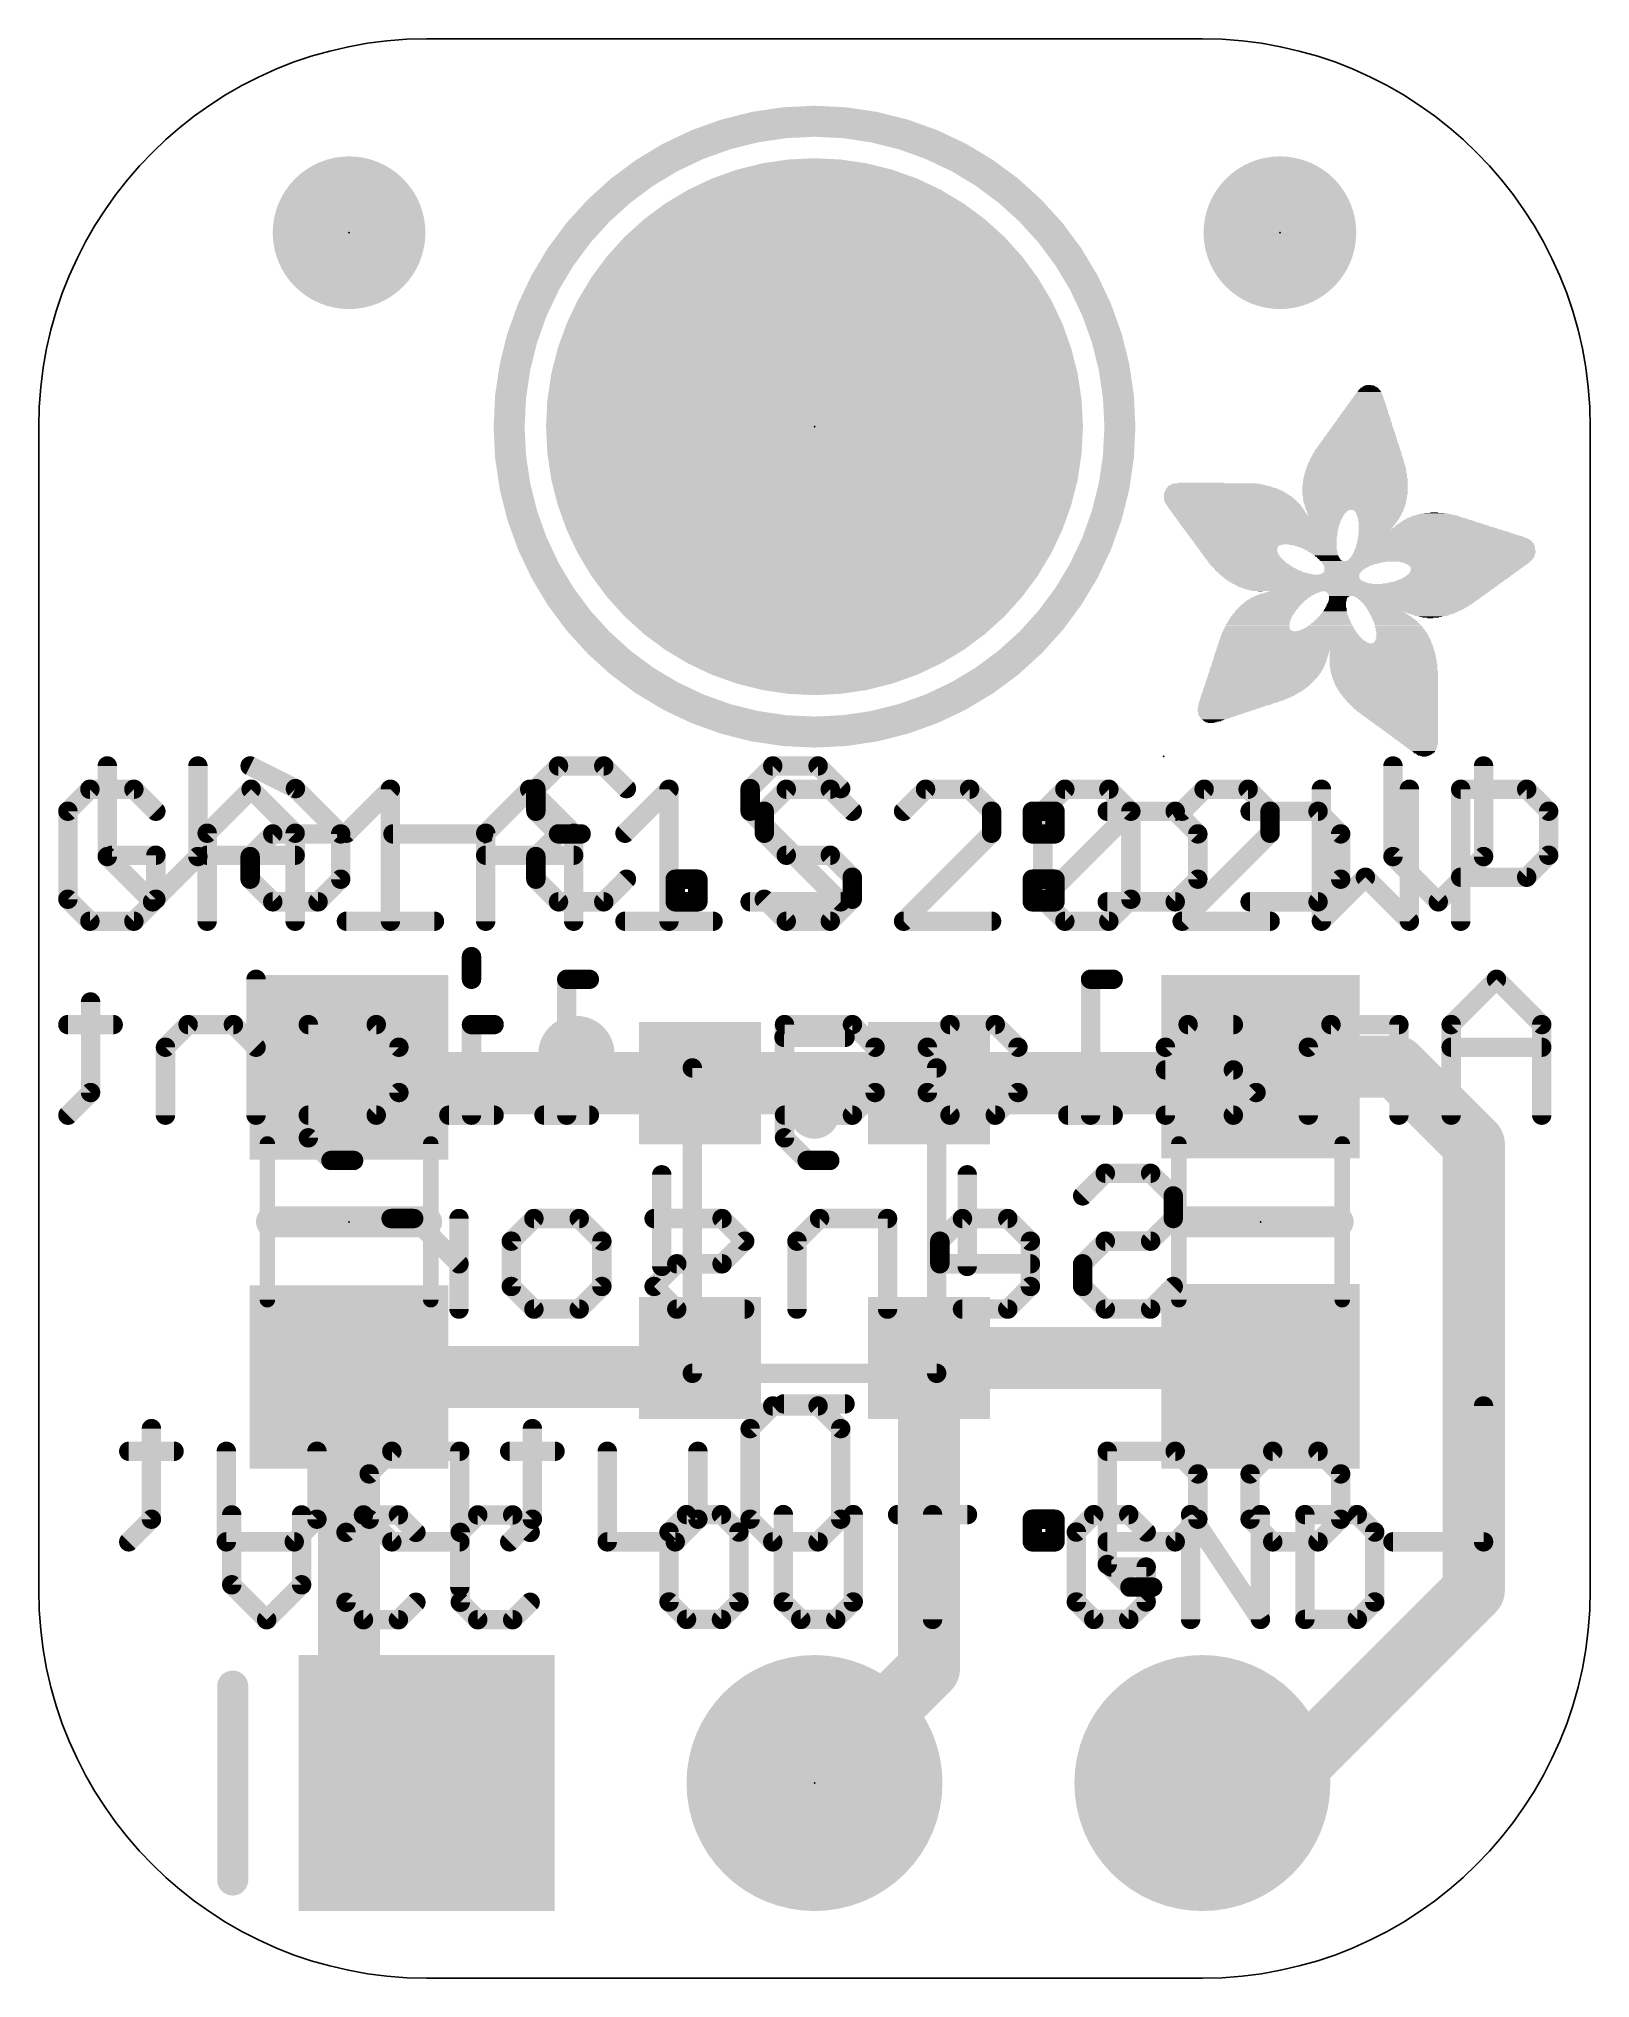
# Model space of a CAD drawing. Extents: x 0 to 10.2, y 0 to 12.7.
import ezdxf

# ---------------------------------------------------------------- set-up
doc = ezdxf.new("R2010")
doc.units = 0
for name, color, linetype in [('1', 12, 'CONTINUOUS'), ('17', 110, 'CONTINUOUS'), ('20', 53, 'CONTINUOUS'), ('21', 53, 'CONTINUOUS'), ('22', 40, 'CONTINUOUS'), ('23', 53, 'CONTINUOUS'), ('51', 253, 'CONTINUOUS')]:
    doc.layers.add(name, color=color, linetype=linetype)

# ---------------------------------------------------------------- blocks, each defined once
blk = doc.blocks.new('RECT')
blk.add_solid([(-0.5, -0.5), (0.5, -0.5), (-0.5, 0.5), (0.5, 0.5)])
blk = doc.blocks.new('PIE')
at = {"const_width": 0.5}
blk.add_lwpolyline([(0, -0.25, 1), (0, 0.25, 1), (0, -0.25)], format="xyb", dxfattribs=at)
blk = doc.blocks.new('SQUAREP')
blk.add_solid([(-0.5, -0.5), (0.5, -0.5), (-0.5, 0.5), (0.5, 0.5)])
blk = doc.blocks.new('ROUNDP')
at = {"const_width": 0.5}
blk.add_lwpolyline([(0, -0.25, 1), (0, 0.25, 1), (0, -0.25)], format="xyb", dxfattribs=at)

msp = doc.modelspace()

# ---------------------------------------------------------------- linework, layer by layer
at = {"layer": '1', "const_width": 0.4064}
for points in [[(2.14, 5.861), (2.032, 5.969)], [(7.893, 5.861), (8.001, 5.969)], [(8.89, 5.969), (8.001, 5.969)], [(9.398, 5.461), (8.89, 5.969)], [(4.33, 5.861), (2.14, 5.861)], [(4.33, 5.861), (5.83, 5.861)], [(5.83, 5.861), (7.893, 5.861)], [(9.398, 2.54), (9.398, 5.461)], [(4.206, 3.937), (4.33, 4.061)], [(5.83, 4.061), (5.83, 2.028)], [(5.83, 4.061), (7.877, 4.061)], [(7.877, 4.061), (8.001, 3.937)], [(2.032, 3.937), (2.032, 1.786)], [(2.032, 3.937), (4.206, 3.937)], [(8.136, 1.278), (9.398, 2.54)], [(5.83, 2.028), (5.08, 1.278)], [(2.032, 1.786), (2.54, 1.278)], [(7.62, 1.278), (8.136, 1.278)]]:
    msp.add_lwpolyline(points, dxfattribs=at)
at = {"layer": '1', "const_width": 0.2032}
for points in [[(2.1038, 6.0408, 1), (1.9602, 5.8972)], [(8.001, 6.0706, 1), (8.001, 5.8674)], [(8.0728, 5.8972, 1), (7.9292, 6.0408)], [(8.9618, 6.0408, 1), (8.8182, 5.8972)], [(8.89, 5.8674, 1), (8.89, 6.0706)], [(2.14, 5.9626, 1), (2.14, 5.7594)], [(2.0682, 5.7892, 1), (2.2118, 5.9328)], [(4.33, 5.9626, 1), (4.33, 5.7594)], [(4.33, 5.7594, 1), (4.33, 5.9626)], [(5.83, 5.9626, 1), (5.83, 5.7594)], [(5.83, 5.7594, 1), (5.83, 5.9626)], [(7.8212, 5.9328, 1), (7.9648, 5.7892)], [(7.893, 5.7594, 1), (7.893, 5.9626)], [(9.4996, 5.461, 1), (9.2964, 5.461)], [(9.3262, 5.3892, 1), (9.4698, 5.5328)], [(4.4018, 3.9892, 1), (4.2582, 4.1328)], [(5.9316, 4.061, 1), (5.7284, 4.061)], [(5.83, 4.1626, 1), (5.83, 3.9594)], [(7.9488, 4.1328, 1), (7.8052, 3.9892)], [(7.877, 3.9594, 1), (7.877, 4.1626)], [(2.1336, 3.937, 1), (1.9304, 3.937)], [(2.032, 4.0386, 1), (2.032, 3.8354)], [(4.1342, 4.0088, 1), (4.2778, 3.8652)], [(4.206, 3.8354, 1), (4.206, 4.0386)], [(7.9292, 3.8652, 1), (8.0728, 4.0088)], [(9.4698, 2.4682, 1), (9.3262, 2.6118)], [(9.2964, 2.54, 1), (9.4996, 2.54)], [(5.9018, 1.9562, 1), (5.7582, 2.0998)], [(5.7284, 2.028, 1), (5.9316, 2.028)], [(2.1038, 1.8578, 1), (1.9602, 1.7142)], [(1.9304, 1.786, 1), (2.1336, 1.786)], [(2.4682, 1.2062, 1), (2.6118, 1.3498)], [(5.0082, 1.3498, 1), (5.1518, 1.2062)], [(7.62, 1.3796, 1), (7.62, 1.1764)], [(8.0642, 1.3498, 1), (8.2078, 1.2062)], [(8.136, 1.1764, 1), (8.136, 1.3796)]]:
    msp.add_lwpolyline(points, format="xyb", dxfattribs=at)
at = {"layer": '20'}
for p, q in [((2.54, 12.7), (7.62, 12.7)), ((0, 2.54), (0, 10.16)), ((10.16, 10.16), (10.16, 2.54)), ((7.62, 0), (2.54, 0))]:
    msp.add_line(p, q, dxfattribs=at)
for centre, start, end in [((2.54, 10.16), 90, 180), ((7.62, 10.16), 0, 90), ((2.54, 2.54), 180, 270), ((7.62, 2.54), 270, 0)]:
    msp.add_arc(centre, 2.54, start, end, dxfattribs=at)
at = {"layer": '21'}
for points, const_width in [([(5.08, 8.16, 1), (5.08, 12.16, 1), (5.08, 8.16)], 0.2032), ([(0.3346, 7.8176, 1), (0.3346, 7.7541)], 0.0635), ([(0.357, 7.7634, 1), (0.3121, 7.8083)], 0.0635), ([(0.6451, 7.8083, 1), (0.6002, 7.7634)], 0.0635), ([(0.6227, 7.7541, 1), (0.6227, 7.8176)], 0.0635), ([(1.4132, 7.8083, 1), (1.3683, 7.7634)], 0.0635), ([(1.4132, 7.7634, 1), (1.3683, 7.8083)], 0.0635), ([(2.3346, 7.7858, 1), (2.2711, 7.7858)], 0.0635), ([(2.3253, 7.7634, 1), (2.2804, 7.8083)], 0.0635), ([(3.2375, 7.8083, 1), (3.1926, 7.7634)], 0.0635), ([(3.2375, 7.7634, 1), (3.1926, 7.8083)], 0.0635), ([(4.1589, 7.7858, 1), (4.0954, 7.7858)], 0.0635), ([(4.1496, 7.7634, 1), (4.1047, 7.8083)], 0.0635), ([(4.8952, 7.8176, 1), (4.8952, 7.7541)], 0.0635), ([(4.9177, 7.7634, 1), (4.8728, 7.8083)], 0.0635), ([(5.2058, 7.8083, 1), (5.1609, 7.7634)], 0.0635), ([(5.1833, 7.7541, 1), (5.1833, 7.8176)], 0.0635), ([(5.8073, 7.8176, 1), (5.8073, 7.7541)], 0.0635), ([(5.8298, 7.7634, 1), (5.7849, 7.8083)], 0.0635), ([(6.1179, 7.8083, 1), (6.073, 7.7634)], 0.0635), ([(6.0955, 7.7541, 1), (6.0955, 7.8176)], 0.0635), ([(6.7195, 7.8176, 1), (6.7195, 7.7541)], 0.0635), ([(6.7419, 7.7634, 1), (6.697, 7.8083)], 0.0635), ([(7.03, 7.8083, 1), (6.9851, 7.7634)], 0.0635), ([(7.0076, 7.7541, 1), (7.0076, 7.8176)], 0.0635), ([(7.6316, 7.8176, 1), (7.6316, 7.7541)], 0.0635), ([(7.6541, 7.7634, 1), (7.6092, 7.8083)], 0.0635), ([(7.9422, 7.8083, 1), (7.8973, 7.7634)], 0.0635), ([(7.9197, 7.7541, 1), (7.9197, 7.8176)], 0.0635), ([(8.4314, 7.7858, 1), (8.3679, 7.7858)], 0.0635), ([(9.0077, 7.7858, 1), (8.9442, 7.7858)], 0.0635), ([(9.3436, 7.7858, 1), (9.2801, 7.7858)], 0.0635), ([(9.3118, 7.8176, 1), (9.3118, 7.7541)], 0.0635), ([(9.7664, 7.8083, 1), (9.7215, 7.7634)], 0.0635), ([(9.744, 7.7541, 1), (9.744, 7.8176)], 0.0635), ([(0.2223, 7.6418, 1), (0.1588, 7.6418)], 0.0635), ([(0.168, 7.6642, 1), (0.213, 7.6193)], 0.0635), ([(0.7443, 7.6193, 1), (0.7892, 7.6642)], 0.0635), ([(4.7829, 7.6418, 1), (4.7194, 7.6418)], 0.0635), ([(4.7287, 7.6642, 1), (4.7736, 7.6193)], 0.0635), ([(5.3049, 7.6193, 1), (5.3498, 7.6642)], 0.0635), ([(5.6408, 7.6642, 1), (5.6857, 7.6193)], 0.0635), ([(6.2713, 7.6418, 1), (6.2078, 7.6418)], 0.0635), ([(6.2171, 7.6193, 1), (6.262, 7.6642)], 0.0635), ([(6.6072, 7.6418, 1), (6.5437, 7.6418)], 0.0635), ([(6.553, 7.6642, 1), (6.5979, 7.6193)], 0.0635), ([(7.1834, 7.6418, 1), (7.1199, 7.6418)], 0.0635), ([(7.1741, 7.6193, 1), (7.1292, 7.6642)], 0.0635), ([(7.1292, 7.6193, 1), (7.1741, 7.6642)], 0.0635), ([(7.4651, 7.6642, 1), (7.51, 7.6193)], 0.0635), ([(8.0955, 7.6418, 1), (8.032, 7.6418)], 0.0635), ([(8.0413, 7.6193, 1), (8.0862, 7.6642)], 0.0635), ([(9.9198, 7.6418, 1), (9.8563, 7.6418)], 0.0635), ([(9.8656, 7.6193, 1), (9.9105, 7.6642)], 0.0635), ([(1.1344, 7.4977, 1), (1.0709, 7.4977)], 0.0635), ([(1.0802, 7.5202, 1), (1.1251, 7.4753)], 0.0635), ([(1.7106, 7.4977, 1), (1.6471, 7.4977)], 0.0635), ([(1.6564, 7.4753, 1), (1.7013, 7.5202)], 0.0635), ([(1.9923, 7.5202, 1), (2.0372, 7.4753)], 0.0635), ([(2.9586, 7.4977, 1), (2.8951, 7.4977)], 0.0635), ([(2.9044, 7.5202, 1), (2.9493, 7.4753)], 0.0635), ([(3.5349, 7.4977, 1), (3.4714, 7.4977)], 0.0635), ([(3.4807, 7.4753, 1), (3.5256, 7.5202)], 0.0635), ([(3.8166, 7.5202, 1), (3.8615, 7.4753)], 0.0635), ([(4.7736, 7.5202, 1), (4.7287, 7.4753)], 0.0635), ([(4.7194, 7.4977, 1), (4.7829, 7.4977)], 0.0635), ([(6.2078, 7.4977, 1), (6.2713, 7.4977)], 0.0635), ([(6.262, 7.4753, 1), (6.2171, 7.5202)], 0.0635), ([(8.032, 7.4977, 1), (8.0955, 7.4977)], 0.0635), ([(8.0862, 7.4753, 1), (8.0413, 7.5202)], 0.0635), ([(0.4786, 7.3854, 1), (0.4786, 7.3219)], 0.0635), ([(0.7985, 7.3537, 1), (0.735, 7.3537)], 0.0635), ([(0.7667, 7.3219, 1), (0.7667, 7.3854)], 0.0635), ([(1.1026, 7.3854, 1), (1.1026, 7.3219)], 0.0635), ([(1.6789, 7.3219, 1), (1.6789, 7.3854)], 0.0635), ([(2.9269, 7.3854, 1), (2.9269, 7.3219)], 0.0635), ([(3.5031, 7.3219, 1), (3.5031, 7.3854)], 0.0635), ([(4.8952, 7.3854, 1), (4.8952, 7.3219)], 0.0635), ([(4.8728, 7.3312, 1), (4.9177, 7.3761)], 0.0635), ([(5.2058, 7.3761, 1), (5.1609, 7.3312)], 0.0635), ([(5.1833, 7.3219, 1), (5.1833, 7.3854)], 0.0635), ([(9.8563, 7.3537, 1), (9.9198, 7.3537)], 0.0635), ([(9.9105, 7.3312, 1), (9.8656, 7.3761)], 0.0635), ([(5.3591, 7.2096, 1), (5.2956, 7.2096)], 0.0635), ([(5.3049, 7.1872, 1), (5.3498, 7.2321)], 0.0635), ([(8.7102, 7.2321, 1), (8.6653, 7.1872)], 0.0635), ([(8.7102, 7.1872, 1), (8.6653, 7.2321)], 0.0635), ([(9.3118, 7.2414, 1), (9.3118, 7.1779)], 0.0635), ([(9.7215, 7.2321, 1), (9.7664, 7.1872)], 0.0635), ([(9.744, 7.1779, 1), (9.744, 7.2414)], 0.0635), ([(0.213, 7.088, 1), (0.168, 7.0431)], 0.0635), ([(0.7892, 7.0431, 1), (0.7443, 7.088)], 0.0635), ([(4.7736, 7.088, 1), (4.7287, 7.0431)], 0.0635), ([(5.3498, 7.0431, 1), (5.3049, 7.088)], 0.0635), ([(6.5979, 7.088, 1), (6.553, 7.0431)], 0.0635), ([(6.553, 7.088, 1), (6.5979, 7.0431)], 0.0635), ([(7.1741, 7.0431, 1), (7.1292, 7.088)], 0.0635), ([(0.1588, 7.0656, 1), (0.2223, 7.0656)], 0.0635), ([(0.735, 7.0656, 1), (0.7985, 7.0656)], 0.0635), ([(5.2956, 7.0656, 1), (5.3591, 7.0656)], 0.0635), ([(6.5437, 7.0656, 1), (6.6072, 7.0656)], 0.0635), ([(7.1199, 7.0656, 1), (7.1834, 7.0656)], 0.0635), ([(0.3346, 6.9532, 1), (0.3346, 6.8898)], 0.0635), ([(0.3121, 6.899, 1), (0.357, 6.944)], 0.0635), ([(0.6002, 6.944, 1), (0.6451, 6.899)], 0.0635), ([(0.6227, 6.8898, 1), (0.6227, 6.9532)], 0.0635), ([(1.0709, 6.9215, 1), (1.1344, 6.9215)], 0.0635), ([(1.6471, 6.9215, 1), (1.7106, 6.9215)], 0.0635), ([(2.0148, 6.9532, 1), (2.0148, 6.8898)], 0.0635), ([(2.2711, 6.9215, 1), (2.3346, 6.9215)], 0.0635), ([(2.591, 6.8898, 1), (2.591, 6.9532)], 0.0635), ([(2.8951, 6.9215, 1), (2.9586, 6.9215)], 0.0635), ([(3.4714, 6.9215, 1), (3.5349, 6.9215)], 0.0635), ([(3.839, 6.9532, 1), (3.839, 6.8898)], 0.0635), ([(4.0954, 6.9215, 1), (4.1589, 6.9215)], 0.0635), ([(4.4153, 6.8898, 1), (4.4153, 6.9532)], 0.0635), ([(4.8952, 6.9532, 1), (4.8952, 6.8898)], 0.0635), ([(4.8728, 6.899, 1), (4.9177, 6.944)], 0.0635), ([(5.1609, 6.944, 1), (5.2058, 6.899)], 0.0635), ([(5.1833, 6.8898, 1), (5.1833, 6.9532)], 0.0635), ([(5.6408, 6.944, 1), (5.6857, 6.899)], 0.0635), ([(5.6633, 6.9532, 1), (5.6633, 6.8898)], 0.0635), ([(6.2395, 6.8898, 1), (6.2395, 6.9532)], 0.0635), ([(6.7195, 6.9532, 1), (6.7195, 6.8898)], 0.0635), ([(6.697, 6.899, 1), (6.7419, 6.944)], 0.0635), ([(6.9851, 6.944, 1), (7.03, 6.899)], 0.0635), ([(7.0076, 6.8898, 1), (7.0076, 6.9532)], 0.0635), ([(7.4651, 6.944, 1), (7.51, 6.899)], 0.0635), ([(7.4876, 6.9532, 1), (7.4876, 6.8898)], 0.0635), ([(8.0638, 6.8898, 1), (8.0638, 6.9532)], 0.0635), ([(8.3772, 6.944, 1), (8.4221, 6.899)], 0.0635), ([(8.3679, 6.9215, 1), (8.4314, 6.9215)], 0.0635), ([(8.9442, 6.9215, 1), (9.0077, 6.9215)], 0.0635), ([(8.9535, 6.899, 1), (8.9984, 6.944)], 0.0635), ([(9.2801, 6.9215, 1), (9.3436, 6.9215)], 0.0635), ([(3.521, 5.9264, 1), (3.521, 6.1764, 1), (3.521, 5.9264)], 0.25), ([(4.88, 6.1928, 1), (4.88, 6.1293)], 0.0635), ([(5.28, 6.1293, 1), (5.28, 6.1928)], 0.0635), ([(5.08, 5.561, 1), (5.08, 5.761, 1), (5.08, 5.561)], 0.127), ([(4.1117, 5.261, 1), (4.0483, 5.261)], 0.0635), ([(6.1117, 5.261, 1), (6.0483, 5.261)], 0.0635), ([(1.524, 5.0038, 1), (1.524, 4.9022)], 0.1016), ([(2.54, 4.9022, 1), (2.54, 5.0038)], 0.1016), ([(7.493, 5.0038, 1), (7.493, 4.9022)], 0.1016), ([(8.509, 4.9022, 1), (8.509, 5.0038)], 0.1016), ([(4.0483, 4.661, 1), (4.1117, 4.661)], 0.0635), ([(6.0483, 4.661, 1), (6.1117, 4.661)], 0.0635), ([(4.88, 3.7928, 1), (4.88, 3.7292)], 0.0635), ([(5.28, 3.7292, 1), (5.28, 3.7928)], 0.0635), ([(1.2953, 3.0339, 1), (1.2318, 3.0339)], 0.0635), ([(1.7528, 3.0339, 1), (1.6893, 3.0339)], 0.0635), ([(2.1263, 3.0656, 1), (2.1263, 3.0021)], 0.0635), ([(2.1488, 3.0114, 1), (2.1039, 3.0563)], 0.0635), ([(2.3776, 3.0563, 1), (2.3327, 3.0114)], 0.0635), ([(2.3551, 3.0021, 1), (2.3551, 3.0656)], 0.0635), ([(2.8747, 3.0656, 1), (2.8747, 3.0021)], 0.0635), ([(2.8972, 3.0114, 1), (2.8523, 3.0563)], 0.0635), ([(3.126, 3.0563, 1), (3.0811, 3.0114)], 0.0635), ([(3.1035, 3.0021, 1), (3.1035, 3.0656)], 0.0635), ([(4.2419, 3.0676, 1), (4.2419, 3.0041)], 0.0635), ([(4.2643, 3.0134, 1), (4.2194, 3.0583)], 0.0635), ([(4.4931, 3.0583, 1), (4.4482, 3.0134)], 0.0635), ([(4.4707, 3.0041, 1), (4.4707, 3.0676)], 0.0635), ([(4.9077, 3.0359, 1), (4.8442, 3.0359)], 0.0635), ([(5.3653, 3.0359, 1), (5.3018, 3.0359)], 0.0635), ([(5.6243, 3.0676, 1), (5.6243, 3.0041)], 0.0635), ([(5.8849, 3.0359, 1), (5.8214, 3.0359)], 0.0635), ([(6.0819, 3.0041, 1), (6.0819, 3.0676)], 0.0635), ([(6.9089, 3.0676, 1), (6.9089, 3.0041)], 0.0635), ([(6.9313, 3.0134, 1), (6.8864, 3.0583)], 0.0635), ([(7.1601, 3.0583, 1), (7.1152, 3.0134)], 0.0635), ([(7.1377, 3.0041, 1), (7.1377, 3.0676)], 0.0635), ([(7.5747, 3.0359, 1), (7.5112, 3.0359)], 0.0635), ([(7.5693, 3.0535, 1), (7.5165, 3.0183)], 0.0635), ([(8.0323, 3.0359, 1), (7.9688, 3.0359)], 0.0635), ([(8.2913, 3.0676, 1), (8.2913, 3.0041)], 0.0635), ([(8.3231, 3.0359, 1), (8.2596, 3.0359)], 0.0635), ([(8.657, 3.0583, 1), (8.6121, 3.0134)], 0.0635), ([(8.6345, 3.0041, 1), (8.6345, 3.0676)], 0.0635), ([(2.0437, 2.9195, 1), (1.9802, 2.9195)], 0.0635), ([(1.9895, 2.9419, 1), (2.0344, 2.897)], 0.0635), ([(2.4471, 2.897, 1), (2.492, 2.9419)], 0.0635), ([(2.7921, 2.9195, 1), (2.7286, 2.9195)], 0.0635), ([(2.7379, 2.9419, 1), (2.7828, 2.897)], 0.0635), ([(3.1955, 2.897, 1), (3.2404, 2.9419)], 0.0635), ([(4.1593, 2.9215, 1), (4.0958, 2.9215)], 0.0635), ([(4.105, 2.9439, 1), (4.15, 2.899)], 0.0635), ([(4.6168, 2.9215, 1), (4.5533, 2.9215)], 0.0635), ([(4.5626, 2.899, 1), (4.6075, 2.9439)], 0.0635), ([(6.772, 2.9439, 1), (6.817, 2.899)], 0.0635), ([(6.8262, 2.9215, 1), (6.7628, 2.9215)], 0.0635), ([(7.2296, 2.899, 1), (7.2745, 2.9439)], 0.0635), ([(8.7807, 2.9215, 1), (8.7172, 2.9215)], 0.0635), ([(8.7265, 2.899, 1), (8.7714, 2.9439)], 0.0635), ([(7.0233, 2.7244, 1), (7.0233, 2.6609)], 0.0635), ([(7.2838, 2.6927, 1), (7.2203, 2.6927)], 0.0635), ([(7.2521, 2.6609, 1), (7.2521, 2.7244)], 0.0635), ([(1.286, 2.5987, 1), (1.241, 2.5538)], 0.0635), ([(1.2318, 2.5763, 1), (1.2953, 2.5763)], 0.0635), ([(1.6893, 2.5763, 1), (1.7528, 2.5763)], 0.0635), ([(1.7435, 2.5538, 1), (1.6986, 2.5987)], 0.0635), ([(1.9802, 2.4619, 1), (2.0437, 2.4619)], 0.0635), ([(2.0344, 2.4843, 1), (1.9895, 2.4394)], 0.0635), ([(2.492, 2.4394, 1), (2.4471, 2.4843)], 0.0635), ([(2.7286, 2.4619, 1), (2.7921, 2.4619)], 0.0635), ([(2.7828, 2.4843, 1), (2.7379, 2.4394)], 0.0635), ([(3.2404, 2.4394, 1), (3.1955, 2.4843)], 0.0635), ([(4.15, 2.4863, 1), (4.105, 2.4414)], 0.0635), ([(4.0958, 2.4639, 1), (4.1593, 2.4639)], 0.0635), ([(4.2419, 2.3813, 1), (4.2419, 2.3177)], 0.0635), ([(4.4707, 2.3177, 1), (4.4707, 2.3813)], 0.0635), ([(4.5533, 2.4639, 1), (4.6168, 2.4639)], 0.0635), ([(4.6075, 2.4414, 1), (4.5626, 2.4863)], 0.0635), ([(4.8442, 2.4639, 1), (4.9077, 2.4639)], 0.0635), ([(4.8984, 2.4863, 1), (4.8535, 2.4414)], 0.0635), ([(4.9903, 2.3813, 1), (4.9903, 2.3177)], 0.0635), ([(5.2191, 2.3177, 1), (5.2191, 2.3813)], 0.0635), ([(5.3018, 2.4639, 1), (5.3653, 2.4639)], 0.0635), ([(5.356, 2.4414, 1), (5.3111, 2.4863)], 0.0635), ([(6.817, 2.4863, 1), (6.772, 2.4414)], 0.0635), ([(6.7628, 2.4639, 1), (6.8262, 2.4639)], 0.0635), ([(6.9089, 2.3813, 1), (6.9089, 2.3177)], 0.0635), ([(7.1377, 2.3177, 1), (7.1377, 2.3813)], 0.0635), ([(7.2203, 2.4639, 1), (7.2838, 2.4639)], 0.0635), ([(7.2745, 2.4414, 1), (7.2296, 2.4863)], 0.0635), ([(8.2913, 2.3813, 1), (8.2913, 2.3177)], 0.0635), ([(8.6345, 2.3177, 1), (8.6345, 2.3813)], 0.0635), ([(8.7172, 2.4639, 1), (8.7807, 2.4639)], 0.0635), ([(8.7714, 2.4414, 1), (8.7265, 2.4863)], 0.0635), ([(1.4698, 2.37, 1), (1.5147, 2.325)], 0.0635), ([(1.4698, 2.325, 1), (1.5147, 2.37)], 0.0635), ([(2.1263, 2.3793, 1), (2.1263, 2.3157)], 0.0635), ([(2.1039, 2.325, 1), (2.1488, 2.37)], 0.0635), ([(2.3327, 2.37, 1), (2.3776, 2.325)], 0.0635), ([(2.3551, 2.3157, 1), (2.3551, 2.3793)], 0.0635), ([(2.8747, 2.3793, 1), (2.8747, 2.3157)], 0.0635), ([(2.8523, 2.325, 1), (2.8972, 2.37)], 0.0635), ([(3.0811, 2.37, 1), (3.126, 2.325)], 0.0635), ([(3.1035, 2.3157, 1), (3.1035, 2.3793)], 0.0635), ([(4.2194, 2.327, 1), (4.2643, 2.372)], 0.0635), ([(4.4482, 2.372, 1), (4.4931, 2.327)], 0.0635), ([(4.9679, 2.327, 1), (5.0128, 2.372)], 0.0635), ([(5.1967, 2.372, 1), (5.2416, 2.327)], 0.0635), ([(5.8214, 2.3495, 1), (5.8849, 2.3495)], 0.0635), ([(6.8864, 2.327, 1), (6.9313, 2.372)], 0.0635), ([(7.1152, 2.372, 1), (7.1601, 2.327)], 0.0635), ([(7.5112, 2.3495, 1), (7.5747, 2.3495)], 0.0635), ([(7.9688, 2.3495, 1), (8.0323, 2.3495)], 0.0635), ([(7.9741, 2.3319, 1), (8.0269, 2.3671)], 0.0635), ([(8.2596, 2.3495, 1), (8.3231, 2.3495)], 0.0635), ([(8.6121, 2.372, 1), (8.657, 2.327)], 0.0635)]:
    msp.add_lwpolyline(points, format="xyb", dxfattribs=dict(at, const_width=const_width))
for points, const_width in [([(0.3346, 7.7858), (0.1905, 7.6418)], 0.127), ([(0.6227, 7.7858), (0.3346, 7.7858)], 0.127), ([(0.7667, 7.6418), (0.6227, 7.7858)], 0.127), ([(1.1026, 7.4977), (1.3907, 7.7858)], 0.127), ([(1.3907, 7.7858), (1.6789, 7.4977)], 0.127), ([(2.0148, 7.4977), (2.3029, 7.7858)], 0.127), ([(2.3029, 7.7858), (2.3029, 6.9215)], 0.127), ([(2.9269, 7.4977), (3.215, 7.7858)], 0.127), ([(3.215, 7.7858), (3.5031, 7.4977)], 0.127), ([(3.839, 7.4977), (4.1271, 7.7858)], 0.127), ([(4.1271, 7.7858), (4.1271, 6.9215)], 0.127), ([(4.8952, 7.7858), (4.7512, 7.6418)], 0.127), ([(5.1833, 7.7858), (4.8952, 7.7858)], 0.127), ([(5.3274, 7.6418), (5.1833, 7.7858)], 0.127), ([(5.8073, 7.7858), (5.6633, 7.6418)], 0.127), ([(6.0955, 7.7858), (5.8073, 7.7858)], 0.127), ([(6.2395, 7.6418), (6.0955, 7.7858)], 0.127), ([(6.5754, 7.6418), (6.7195, 7.7858)], 0.127), ([(6.7195, 7.7858), (7.0076, 7.7858)], 0.127), ([(7.0076, 7.7858), (7.1516, 7.6418)], 0.127), ([(7.6316, 7.7858), (7.4876, 7.6418)], 0.127), ([(7.9197, 7.7858), (7.6316, 7.7858)], 0.127), ([(8.0638, 7.6418), (7.9197, 7.7858)], 0.127), ([(8.3997, 7.7858), (8.3997, 6.9215)], 0.127), ([(8.9759, 6.9215), (8.9759, 7.7858)], 0.127), ([(9.3118, 6.9215), (9.3118, 7.7858)], 0.127), ([(9.3118, 7.7858), (9.744, 7.7858)], 0.127), ([(9.744, 7.7858), (9.888, 7.6418)], 0.127), ([(0.1905, 7.6418), (0.1905, 7.0656)], 0.127), ([(4.7512, 7.6418), (4.7512, 7.4977)], 0.127), ([(6.2395, 7.4977), (6.2395, 7.6418)], 0.127), ([(6.5754, 7.0656), (6.5754, 7.6418)], 0.127), ([(6.5754, 7.0656), (7.1516, 7.6418)], 0.127), ([(7.1516, 7.6418), (7.1516, 7.0656)], 0.127), ([(8.0638, 7.4977), (8.0638, 7.6418)], 0.127), ([(9.888, 7.6418), (9.888, 7.3537)], 0.127), ([(1.1026, 6.9215), (1.1026, 7.4977)], 0.127), ([(1.6789, 7.4977), (1.6789, 6.9215)], 0.127), ([(2.9269, 6.9215), (2.9269, 7.4977)], 0.127), ([(3.5031, 7.4977), (3.5031, 6.9215)], 0.127), ([(4.7512, 7.4977), (4.8952, 7.3537)], 0.127), ([(5.6633, 6.9215), (6.2395, 7.4977)], 0.127), ([(7.4876, 6.9215), (8.0638, 7.4977)], 0.127), ([(0.7667, 7.3537), (0.4786, 7.3537)], 0.127), ([(0.7667, 7.0656), (0.7667, 7.3537)], 0.127), ([(1.1026, 7.3537), (1.6789, 7.3537)], 0.127), ([(2.9269, 7.3537), (3.5031, 7.3537)], 0.127), ([(4.8952, 7.3537), (5.1833, 7.3537)], 0.127), ([(5.1833, 7.3537), (5.3274, 7.2096)], 0.127), ([(9.888, 7.3537), (9.744, 7.2096)], 0.127), ([(5.3274, 7.2096), (5.3274, 7.0656)], 0.127), ([(8.3997, 6.9215), (8.6878, 7.2096)], 0.127), ([(8.6878, 7.2096), (8.9759, 6.9215)], 0.127), ([(9.744, 7.2096), (9.3118, 7.2096)], 0.127), ([(0.1905, 7.0656), (0.3346, 6.9215)], 0.127), ([(0.6227, 6.9215), (0.7667, 7.0656)], 0.127), ([(4.8952, 6.9215), (4.7512, 7.0656)], 0.127), ([(5.3274, 7.0656), (5.1833, 6.9215)], 0.127), ([(6.7195, 6.9215), (6.5754, 7.0656)], 0.127), ([(7.1516, 7.0656), (7.0076, 6.9215)], 0.127), ([(0.3346, 6.9215), (0.6227, 6.9215)], 0.127), ([(2.0148, 6.9215), (2.591, 6.9215)], 0.127), ([(3.839, 6.9215), (4.4153, 6.9215)], 0.127), ([(5.1833, 6.9215), (4.8952, 6.9215)], 0.127), ([(6.2395, 6.9215), (5.6633, 6.9215)], 0.127), ([(7.0076, 6.9215), (6.7195, 6.9215)], 0.127), ([(8.0638, 6.9215), (7.4876, 6.9215)], 0.127), ([(5.28, 6.161), (4.88, 6.161)], 0.127), ([(4.08, 5.261), (4.08, 4.661)], 0.127), ([(6.08, 5.261), (6.08, 4.661)], 0.127), ([(1.524, 4.953), (2.54, 4.953)], 0.2032), ([(8.509, 4.953), (7.493, 4.953)], 0.2032), ([(5.28, 3.761), (4.88, 3.761)], 0.127), ([(1.2635, 3.0339), (1.2635, 2.5763)], 0.127), ([(1.7211, 2.5763), (1.7211, 3.0339)], 0.127), ([(2.1263, 3.0339), (2.0119, 2.9195)], 0.127), ([(2.3551, 3.0339), (2.1263, 3.0339)], 0.127), ([(2.4695, 2.9195), (2.3551, 3.0339)], 0.127), ([(2.8747, 3.0339), (2.7603, 2.9195)], 0.127), ([(3.1035, 3.0339), (2.8747, 3.0339)], 0.127), ([(3.2179, 2.9195), (3.1035, 3.0339)], 0.127), ([(4.2419, 3.0359), (4.1275, 2.9215)], 0.127), ([(4.4707, 3.0359), (4.2419, 3.0359)], 0.127), ([(4.5851, 2.9215), (4.4707, 3.0359)], 0.127), ([(4.8759, 3.0359), (4.8759, 2.4639)], 0.127), ([(5.3335, 2.4639), (5.3335, 3.0359)], 0.127), ([(5.6243, 3.0359), (6.0819, 3.0359)], 0.127), ([(5.8531, 2.3495), (5.8531, 3.0359)], 0.127), ([(6.9089, 3.0359), (6.7945, 2.9215)], 0.127), ([(7.1377, 3.0359), (6.9089, 3.0359)], 0.127), ([(7.2521, 2.9215), (7.1377, 3.0359)], 0.127), ([(7.5429, 2.3495), (7.5429, 3.0359)], 0.127), ([(7.5429, 3.0359), (8.0005, 2.3495)], 0.127), ([(8.0005, 2.3495), (8.0005, 3.0359)], 0.127), ([(8.2913, 3.0359), (8.2913, 2.3495)], 0.127), ([(8.6345, 3.0359), (8.2913, 3.0359)], 0.127), ([(8.7489, 2.9215), (8.6345, 3.0359)], 0.127), ([(2.0119, 2.9195), (2.0119, 2.4619)], 0.127), ([(2.7603, 2.9195), (2.7603, 2.4619)], 0.127), ([(4.1275, 2.9215), (4.1275, 2.4639)], 0.127), ([(4.5851, 2.4639), (4.5851, 2.9215)], 0.127), ([(6.7945, 2.9215), (6.7945, 2.4639)], 0.127), ([(8.7489, 2.4639), (8.7489, 2.9215)], 0.127), ([(7.2521, 2.6927), (7.0233, 2.6927)], 0.127), ([(7.2521, 2.4639), (7.2521, 2.6927)], 0.127), ([(1.2635, 2.5763), (1.4923, 2.3475)], 0.127), ([(1.4923, 2.3475), (1.7211, 2.5763)], 0.127), ([(2.0119, 2.4619), (2.1263, 2.3475)], 0.127), ([(2.3551, 2.3475), (2.4695, 2.4619)], 0.127), ([(2.7603, 2.4619), (2.8747, 2.3475)], 0.127), ([(3.1035, 2.3475), (3.2179, 2.4619)], 0.127), ([(4.1275, 2.4639), (4.2419, 2.3495)], 0.127), ([(4.2419, 2.3495), (4.4707, 2.3495)], 0.127), ([(4.4707, 2.3495), (4.5851, 2.4639)], 0.127), ([(4.8759, 2.4639), (4.9903, 2.3495)], 0.127), ([(4.9903, 2.3495), (5.2191, 2.3495)], 0.127), ([(5.2191, 2.3495), (5.3335, 2.4639)], 0.127), ([(6.7945, 2.4639), (6.9089, 2.3495)], 0.127), ([(6.9089, 2.3495), (7.1377, 2.3495)], 0.127), ([(7.1377, 2.3495), (7.2521, 2.4639)], 0.127), ([(8.2913, 2.3495), (8.6345, 2.3495)], 0.127), ([(8.6345, 2.3495), (8.7489, 2.4639)], 0.127), ([(2.1263, 2.3475), (2.3551, 2.3475)], 0.127), ([(2.8747, 2.3475), (3.1035, 2.3475)], 0.127)]:
    msp.add_lwpolyline(points, dxfattribs=dict(at, const_width=const_width))
at = {"layer": '22', "const_width": 0.0635}
for points in [[(0.4804, 7.9383, 1), (0.4169, 7.9383)], [(1.0736, 7.9383, 1), (1.0101, 7.9383)], [(1.3984, 7.9667, 1), (1.37, 7.9099)], [(3.4035, 7.97, 1), (3.4035, 7.9065)], [(3.426, 7.9158, 1), (3.3811, 7.9607)], [(3.7225, 7.9607, 1), (3.6776, 7.9158)], [(3.7001, 7.9065, 1), (3.7001, 7.97)], [(4.8068, 7.97, 1), (4.8068, 7.9065)], [(4.8292, 7.9158, 1), (4.7843, 7.9607)], [(5.1258, 7.9607, 1), (5.0809, 7.9158)], [(5.1034, 7.9065, 1), (5.1034, 7.97)], [(8.9001, 7.9383, 1), (8.8366, 7.9383)], [(9.4933, 7.9383, 1), (9.4298, 7.9383)], [(1.7032, 7.8124, 1), (1.6583, 7.7675)], [(1.6666, 7.7616, 1), (1.695, 7.8184)], [(3.287, 7.79, 1), (3.2235, 7.79)], [(3.2328, 7.8124, 1), (3.2777, 7.7675)], [(3.8259, 7.7675, 1), (3.8708, 7.8124)], [(4.6902, 7.79, 1), (4.6267, 7.79)], [(4.636, 7.8124, 1), (4.6809, 7.7675)], [(5.2292, 7.7675, 1), (5.2741, 7.8124)], [(3.2777, 7.6641, 1), (3.2328, 7.6192)], [(3.2235, 7.6417, 1), (3.287, 7.6417)], [(4.6267, 7.6417, 1), (4.6902, 7.6417)], [(4.6809, 7.6641, 1), (4.636, 7.6192)], [(6.5067, 7.6734, 1), (6.5067, 7.6099)], [(6.5384, 7.6417, 1), (6.4749, 7.6417)], [(6.6867, 7.6417, 1), (6.6232, 7.6417)], [(6.6549, 7.6099, 1), (6.6549, 7.6734)], [(6.9973, 7.6734, 1), (6.9973, 7.6099)], [(7.4646, 7.6641, 1), (7.4197, 7.6192)], [(7.4422, 7.6099, 1), (7.4422, 7.6734)], [(7.9328, 7.6734, 1), (7.9328, 7.6099)], [(8.4001, 7.6641, 1), (8.3552, 7.6192)], [(8.3777, 7.6099, 1), (8.3777, 7.6734)], [(1.5325, 7.5251, 1), (1.5325, 7.4616)], [(1.5549, 7.4709, 1), (1.51, 7.5158)], [(2.0091, 7.4934, 1), (1.9456, 7.4934)], [(1.9549, 7.4709, 1), (1.9998, 7.5158)], [(1.9774, 7.4616, 1), (1.9774, 7.5251)], [(2.3197, 7.5251, 1), (2.3197, 7.4616)], [(2.9129, 7.4616, 1), (2.9129, 7.5251)], [(3.4035, 7.5251, 1), (3.4035, 7.4616)], [(3.426, 7.4709, 1), (3.3811, 7.5158)], [(3.3811, 7.4709, 1), (3.426, 7.5158)], [(3.5518, 7.4616, 1), (3.5518, 7.5251)], [(6.5067, 7.5251, 1), (6.5067, 7.4616)], [(6.4749, 7.4934, 1), (6.5384, 7.4934)], [(6.6232, 7.4934, 1), (6.6867, 7.4934)], [(6.6549, 7.4616, 1), (6.6549, 7.5251)], [(7.6222, 7.4934, 1), (7.5587, 7.4934)], [(7.568, 7.4709, 1), (7.6129, 7.5158)], [(8.5577, 7.4934, 1), (8.4942, 7.4934)], [(8.5035, 7.4709, 1), (8.5484, 7.5158)], [(0.4169, 7.3451, 1), (0.4804, 7.3451)], [(0.4711, 7.3675, 1), (0.4262, 7.3226)], [(1.0101, 7.3451, 1), (1.0736, 7.3451)], [(1.0643, 7.3226, 1), (1.0194, 7.3675)], [(1.4159, 7.3451, 1), (1.3524, 7.3451)], [(1.3617, 7.3675, 1), (1.4066, 7.3226)], [(3.287, 7.3451, 1), (3.2235, 7.3451)], [(3.2328, 7.3675, 1), (3.2777, 7.3226)], [(8.8908, 7.3675, 1), (8.8459, 7.3226)], [(8.8366, 7.3451, 1), (8.9001, 7.3451)], [(9.4298, 7.3451, 1), (9.4933, 7.3451)], [(9.484, 7.3226, 1), (9.439, 7.3675)], [(1.4066, 7.2192, 1), (1.3617, 7.1743)], [(1.9998, 7.1743, 1), (1.9549, 7.2192)], [(3.2777, 7.2192, 1), (3.2328, 7.1743)], [(3.8708, 7.1743, 1), (3.8259, 7.2192)], [(4.1996, 7.1968, 1), (4.1361, 7.1968)], [(4.1679, 7.2285, 1), (4.1679, 7.165)], [(4.3479, 7.1968, 1), (4.2844, 7.1968)], [(4.3161, 7.165, 1), (4.3161, 7.2285)], [(6.5067, 7.2285, 1), (6.5067, 7.165)], [(6.5384, 7.1968, 1), (6.4749, 7.1968)], [(6.6867, 7.1968, 1), (6.6232, 7.1968)], [(6.6549, 7.165, 1), (6.6549, 7.2285)], [(7.6129, 7.1743, 1), (7.568, 7.2192)], [(8.5484, 7.1743, 1), (8.5035, 7.2192)], [(1.3524, 7.1968, 1), (1.4159, 7.1968)], [(1.5325, 7.0803, 1), (1.5325, 7.0168)], [(1.8291, 7.0168, 1), (1.8291, 7.0803)], [(1.9456, 7.1968, 1), (2.0091, 7.1968)], [(3.2235, 7.1968, 1), (3.287, 7.1968)], [(3.4035, 7.0803, 1), (3.4035, 7.0168)], [(3.7001, 7.0168, 1), (3.7001, 7.0803)], [(4.1679, 7.0803, 1), (4.1679, 7.0168)], [(4.3161, 7.0168, 1), (4.3161, 7.0803)], [(4.6585, 7.0803, 1), (4.6585, 7.0168)], [(5.2517, 7.0168, 1), (5.2517, 7.0803)], [(6.5067, 7.0803, 1), (6.5067, 7.0168)], [(6.6549, 7.0168, 1), (6.6549, 7.0803)], [(6.9973, 7.0803, 1), (6.9973, 7.0168)], [(7.4422, 7.0168, 1), (7.4422, 7.0803)], [(7.5587, 7.1968, 1), (7.6222, 7.1968)], [(7.9328, 7.0803, 1), (7.9328, 7.0168)], [(8.3777, 7.0168, 1), (8.3777, 7.0803)], [(8.4942, 7.1968, 1), (8.5577, 7.1968)], [(0.7228, 7.071, 1), (0.7677, 7.026)], [(0.7228, 7.026, 1), (0.7677, 7.071)], [(1.51, 7.026, 1), (1.5549, 7.071)], [(1.8066, 7.071, 1), (1.8515, 7.026)], [(3.3811, 7.026, 1), (3.426, 7.071)], [(3.6776, 7.071, 1), (3.7225, 7.026)], [(4.1361, 7.0485, 1), (4.1996, 7.0485)], [(4.2844, 7.0485, 1), (4.3479, 7.0485)], [(5.2292, 7.026, 1), (5.2741, 7.071)], [(6.4749, 7.0485, 1), (6.5384, 7.0485)], [(6.6232, 7.0485, 1), (6.6867, 7.0485)], [(7.4197, 7.071, 1), (7.4646, 7.026)], [(8.3552, 7.071, 1), (8.4001, 7.026)], [(9.1425, 7.071, 1), (9.1874, 7.026)], [(9.1425, 7.026, 1), (9.1874, 7.071)], [(2.8655, 6.6896, 1), (2.802, 6.6896)], [(1.4546, 6.5413, 1), (1.3911, 6.5413)], [(3.4574, 6.573, 1), (3.4574, 6.5095)], [(3.4892, 6.5413, 1), (3.4257, 6.5413)], [(3.6057, 6.5095, 1), (3.6057, 6.573)], [(6.8877, 6.573, 1), (6.8877, 6.5095)], [(6.9194, 6.5413, 1), (6.8559, 6.5413)], [(7.0359, 6.5095, 1), (7.0359, 6.573)], [(9.5684, 6.5637, 1), (9.5235, 6.5188)], [(9.5684, 6.5188, 1), (9.5235, 6.5637)], [(2.802, 6.5413, 1), (2.8655, 6.5413)], [(0.3708, 6.393, 1), (0.3073, 6.393)], [(0.1907, 6.2764, 1), (0.1907, 6.2129)], [(0.4873, 6.2129, 1), (0.4873, 6.2764)], [(0.978, 6.2764, 1), (0.978, 6.2129)], [(1.0004, 6.2222, 1), (0.9555, 6.2671)], [(1.297, 6.2671, 1), (1.2521, 6.2222)], [(1.2745, 6.2129, 1), (1.2745, 6.2764)], [(1.7969, 6.2447, 1), (1.7334, 6.2447)], [(1.7652, 6.2764, 1), (1.7652, 6.2129)], [(2.2325, 6.2671, 1), (2.1876, 6.2222)], [(2.2101, 6.2129, 1), (2.2101, 6.2764)], [(2.8337, 6.2764, 1), (2.8337, 6.2129)], [(2.8655, 6.2447, 1), (2.802, 6.2447)], [(2.982, 6.2129, 1), (2.982, 6.2764)], [(4.9153, 6.2447, 1), (4.8518, 6.2447)], [(4.8836, 6.2764, 1), (4.8836, 6.2129)], [(5.3509, 6.2671, 1), (5.306, 6.2222)], [(5.3285, 6.2129, 1), (5.3285, 6.2764)], [(5.9674, 6.2764, 1), (5.9674, 6.2129)], [(5.9898, 6.2222, 1), (5.9449, 6.2671)], [(6.2864, 6.2671, 1), (6.2415, 6.2222)], [(6.264, 6.2129, 1), (6.264, 6.2764)], [(7.5266, 6.2764, 1), (7.5266, 6.2129)], [(7.549, 6.2222, 1), (7.5041, 6.2671)], [(7.8232, 6.2129, 1), (7.8232, 6.2764)], [(8.4621, 6.2764, 1), (8.4621, 6.2129)], [(8.4846, 6.2222, 1), (8.4397, 6.2671)], [(8.9387, 6.2447, 1), (8.8752, 6.2447)], [(8.907, 6.2129, 1), (8.907, 6.2764)], [(9.2811, 6.2447, 1), (9.2176, 6.2447)], [(9.2269, 6.2671, 1), (9.2718, 6.2222)], [(9.8743, 6.2447, 1), (9.8108, 6.2447)], [(9.82, 6.2222, 1), (9.865, 6.2671)], [(0.8614, 6.0964, 1), (0.7979, 6.0964)], [(0.8072, 6.1188, 1), (0.8521, 6.0739)], [(1.4004, 6.0739, 1), (1.4453, 6.1188)], [(2.3901, 6.0964, 1), (2.3266, 6.0964)], [(2.3359, 6.0739, 1), (2.3808, 6.1188)], [(5.5085, 6.0964, 1), (5.445, 6.0964)], [(5.4543, 6.0739, 1), (5.4992, 6.1188)], [(5.8508, 6.0964, 1), (5.7873, 6.0964)], [(5.7966, 6.1188, 1), (5.8415, 6.0739)], [(6.444, 6.0964, 1), (6.3805, 6.0964)], [(6.3898, 6.0739, 1), (6.4347, 6.1188)], [(7.41, 6.0964, 1), (7.3465, 6.0964)], [(7.3558, 6.1188, 1), (7.4007, 6.0739)], [(8.3456, 6.0964, 1), (8.2821, 6.0964)], [(8.2914, 6.1188, 1), (8.3363, 6.0739)], [(9.2493, 6.1281, 1), (9.2493, 6.0646)], [(9.8425, 6.0646, 1), (9.8425, 6.1281)], [(7.3783, 5.9798, 1), (7.3783, 5.9163)], [(7.8456, 5.9705, 1), (7.8007, 5.9256)], [(7.8232, 5.9163, 1), (7.8232, 5.9798)], [(0.3615, 5.7773, 1), (0.3166, 5.8222)], [(2.3808, 5.7773, 1), (2.3359, 5.8222)], [(5.4992, 5.7773, 1), (5.4543, 5.8222)], [(5.8415, 5.8222, 1), (5.7966, 5.7773)], [(6.4347, 5.7773, 1), (6.3898, 5.8222)], [(7.9939, 5.7773, 1), (7.949, 5.8222)], [(7.949, 5.7773, 1), (7.9939, 5.8222)], [(0.3073, 5.7998, 1), (0.3708, 5.7998)], [(1.7652, 5.6833, 1), (1.7652, 5.6198)], [(2.2101, 5.6198, 1), (2.2101, 5.6833)], [(2.3266, 5.7998, 1), (2.3901, 5.7998)], [(2.6854, 5.6833, 1), (2.6854, 5.6198)], [(2.982, 5.6198, 1), (2.982, 5.6833)], [(3.3091, 5.6833, 1), (3.3091, 5.6198)], [(3.6057, 5.6198, 1), (3.6057, 5.6833)], [(4.8836, 5.6833, 1), (4.8836, 5.6198)], [(5.3285, 5.6198, 1), (5.3285, 5.6833)], [(5.445, 5.7998, 1), (5.5085, 5.7998)], [(5.7873, 5.7998, 1), (5.8508, 5.7998)], [(5.9674, 5.6833, 1), (5.9674, 5.6198)], [(6.264, 5.6198, 1), (6.264, 5.6833)], [(6.3805, 5.7998, 1), (6.444, 5.7998)], [(6.7394, 5.6833, 1), (6.7394, 5.6198)], [(7.0359, 5.6198, 1), (7.0359, 5.6833)], [(7.3783, 5.6833, 1), (7.3783, 5.6198)], [(7.8232, 5.6198, 1), (7.8232, 5.6833)], [(0.1683, 5.674, 1), (0.2132, 5.629)], [(0.7979, 5.6515, 1), (0.8614, 5.6515)], [(1.3911, 5.6515, 1), (1.4546, 5.6515)], [(2.1876, 5.674, 1), (2.2325, 5.629)], [(2.802, 5.6515, 1), (2.8655, 5.6515)], [(3.4257, 5.6515, 1), (3.4892, 5.6515)], [(5.306, 5.674, 1), (5.3509, 5.629)], [(5.9449, 5.629, 1), (5.9898, 5.674)], [(6.2415, 5.674, 1), (6.2864, 5.629)], [(6.8559, 5.6515, 1), (6.9194, 5.6515)], [(7.3465, 5.6515, 1), (7.41, 5.6515)], [(7.8007, 5.674, 1), (7.8456, 5.629)], [(8.2821, 5.6515, 1), (8.3456, 5.6515)], [(8.8752, 5.6515, 1), (8.9387, 5.6515)], [(9.2176, 5.6515, 1), (9.2811, 5.6515)], [(9.8108, 5.6515, 1), (9.8743, 5.6515)], [(1.7876, 5.5257, 1), (1.7427, 5.4808)], [(1.7334, 5.5032, 1), (1.7969, 5.5032)], [(4.8518, 5.5032, 1), (4.9153, 5.5032)], [(4.906, 5.5257, 1), (4.8611, 5.4808)], [(1.9135, 5.3867, 1), (1.9135, 5.3232)], [(1.891, 5.3325, 1), (1.9359, 5.3774)], [(2.0618, 5.3232, 1), (2.0618, 5.3867)], [(5.0319, 5.3867, 1), (5.0319, 5.3232)], [(5.0094, 5.3325, 1), (5.0543, 5.3774)], [(5.1802, 5.3232, 1), (5.1802, 5.3867)], [(6.9846, 5.303, 1), (6.9846, 5.2395)], [(7.0071, 5.2488, 1), (6.9622, 5.2937)], [(7.3037, 5.2937, 1), (7.2588, 5.2488)], [(7.2812, 5.2395, 1), (7.2812, 5.303)], [(6.8139, 5.1454, 1), (6.8588, 5.1005)], [(7.4612, 5.123, 1), (7.3978, 5.123)], [(7.407, 5.1005, 1), (7.452, 5.1454)], [(2.307, 5.0064, 1), (2.307, 4.9429)], [(2.4778, 4.9971, 1), (2.4329, 4.9522)], [(2.4553, 4.9429, 1), (2.4553, 5.0064)], [(2.7837, 4.9747, 1), (2.7202, 4.9747)], [(3.2425, 5.0064, 1), (3.2425, 4.9429)], [(3.265, 4.9522, 1), (3.2201, 4.9971)], [(3.5616, 4.9971, 1), (3.5167, 4.9522)], [(3.5391, 4.9429, 1), (3.5391, 5.0064)], [(4.0298, 5.0064, 1), (4.0298, 4.9429)], [(4.4971, 4.9971, 1), (4.4522, 4.9522)], [(4.4747, 4.9429, 1), (4.4747, 5.0064)], [(5.1136, 5.0064, 1), (5.1136, 4.9429)], [(5.136, 4.9522, 1), (5.0911, 4.9971)], [(5.5902, 4.9747, 1), (5.5267, 4.9747)], [(5.5585, 4.9429, 1), (5.5585, 5.0064)], [(6.0491, 5.0064, 1), (6.0491, 4.9429)], [(6.0716, 4.9522, 1), (6.0267, 4.9971)], [(6.3681, 4.9971, 1), (6.3232, 4.9522)], [(6.3457, 4.9429, 1), (6.3457, 5.0064)], [(7.3978, 4.9747, 1), (7.4612, 4.9747)], [(7.452, 4.9522, 1), (7.407, 4.9971)], [(3.126, 4.8264, 1), (3.0625, 4.8264)], [(3.0718, 4.8488, 1), (3.1167, 4.8039)], [(3.7192, 4.8264, 1), (3.6557, 4.8264)], [(3.665, 4.8039, 1), (3.7099, 4.8488)], [(4.6454, 4.8039, 1), (4.6005, 4.8488)], [(4.6005, 4.8039, 1), (4.6454, 4.8488)], [(4.997, 4.8264, 1), (4.9335, 4.8264)], [(4.9428, 4.8488, 1), (4.9877, 4.8039)], [(5.9326, 4.8264, 1), (5.8691, 4.8264)], [(5.8784, 4.8488, 1), (5.9233, 4.8039)], [(6.5257, 4.8264, 1), (6.4622, 4.8264)], [(6.4715, 4.8039, 1), (6.5164, 4.8488)], [(6.9846, 4.8581, 1), (6.9846, 4.7946)], [(7.0071, 4.8039, 1), (6.9622, 4.8488)], [(7.2588, 4.8488, 1), (7.3037, 4.8039)], [(7.2812, 4.7946, 1), (7.2812, 4.8581)], [(2.7295, 4.6556, 1), (2.7744, 4.7005)], [(4.1781, 4.7098, 1), (4.1781, 4.6463)], [(4.2005, 4.6556, 1), (4.1556, 4.7005)], [(4.4522, 4.7005, 1), (4.4971, 4.6556)], [(4.4747, 4.6463, 1), (4.4747, 4.7098)], [(5.9008, 4.7098, 1), (5.9008, 4.6463)], [(5.8691, 4.6781, 1), (5.9326, 4.6781)], [(6.494, 4.6463, 1), (6.494, 4.7098)], [(6.8681, 4.6781, 1), (6.8046, 4.6781)], [(6.8139, 4.7005, 1), (6.8588, 4.6556)], [(3.1167, 4.5522, 1), (3.0718, 4.5073)], [(3.7099, 4.5073, 1), (3.665, 4.5522)], [(4.0522, 4.5522, 1), (4.0073, 4.5073)], [(4.0073, 4.5522, 1), (4.0522, 4.5073)], [(6.5164, 4.5073, 1), (6.4715, 4.5522)], [(6.8588, 4.5522, 1), (6.8139, 4.5073)], [(7.452, 4.5073, 1), (7.407, 4.5522)], [(3.0625, 4.5298, 1), (3.126, 4.5298)], [(3.6557, 4.5298, 1), (3.7192, 4.5298)], [(6.4622, 4.5298, 1), (6.5257, 4.5298)], [(6.8046, 4.5298, 1), (6.8681, 4.5298)], [(2.7202, 4.3815, 1), (2.7837, 4.3815)], [(3.2425, 4.4132, 1), (3.2425, 4.3498)], [(3.2201, 4.359, 1), (3.265, 4.404)], [(3.5167, 4.404, 1), (3.5616, 4.359)], [(3.5391, 4.3498, 1), (3.5391, 4.4132)], [(4.1781, 4.4132, 1), (4.1781, 4.3498)], [(4.1556, 4.359, 1), (4.2005, 4.404)], [(4.6229, 4.3498, 1), (4.6229, 4.4132)], [(4.9335, 4.3815, 1), (4.997, 4.3815)], [(5.5267, 4.3815, 1), (5.5902, 4.3815)], [(6.0491, 4.4132, 1), (6.0491, 4.3498)], [(6.3232, 4.404, 1), (6.3681, 4.359)], [(6.3457, 4.3498, 1), (6.3457, 4.4132)], [(6.9846, 4.4132, 1), (6.9846, 4.3498)], [(6.9622, 4.359, 1), (7.0071, 4.404)], [(7.2588, 4.404, 1), (7.3037, 4.359)], [(7.2812, 4.3498, 1), (7.2812, 4.4132)], [(4.8068, 3.779, 1), (4.8068, 3.7155)], [(4.8292, 3.7248, 1), (4.7843, 3.7697)], [(5.1258, 3.7697, 1), (5.0809, 3.7248)], [(5.1034, 3.7155, 1), (5.1034, 3.779)], [(9.4933, 3.7473, 1), (9.4298, 3.7473)], [(0.7694, 3.599, 1), (0.7059, 3.599)], [(3.2641, 3.599, 1), (3.2006, 3.599)], [(4.6902, 3.599, 1), (4.6267, 3.599)], [(4.636, 3.6214, 1), (4.6809, 3.5765)], [(5.2834, 3.599, 1), (5.2199, 3.599)], [(5.2292, 3.5765, 1), (5.2741, 3.6214)], [(0.5893, 3.4824, 1), (0.5893, 3.4189)], [(0.8859, 3.4189, 1), (0.8859, 3.4824)], [(1.26, 3.4507, 1), (1.1965, 3.4507)], [(1.8532, 3.4507, 1), (1.7897, 3.4507)], [(2.3121, 3.4824, 1), (2.3121, 3.4189)], [(2.3345, 3.4282, 1), (2.2896, 3.4731)], [(2.7887, 3.4507, 1), (2.7252, 3.4507)], [(2.757, 3.4189, 1), (2.757, 3.4824)], [(3.084, 3.4824, 1), (3.084, 3.4189)], [(3.3806, 3.4189, 1), (3.3806, 3.4824)], [(3.7547, 3.4507, 1), (3.6912, 3.4507)], [(4.3479, 3.4507, 1), (4.2844, 3.4507)], [(7.029, 3.4507, 1), (6.9655, 3.4507)], [(6.9973, 3.4824, 1), (6.9973, 3.4189)], [(7.4646, 3.4731, 1), (7.4197, 3.4282)], [(7.4422, 3.4189, 1), (7.4422, 3.4824)], [(8.0811, 3.4824, 1), (8.0811, 3.4189)], [(8.1036, 3.4282, 1), (8.0587, 3.4731)], [(8.4001, 3.4731, 1), (8.3552, 3.4282)], [(8.3777, 3.4189, 1), (8.3777, 3.4824)], [(2.1955, 3.3024, 1), (2.132, 3.3024)], [(2.1413, 3.3248, 1), (2.1862, 3.2799)], [(7.6222, 3.3024, 1), (7.5587, 3.3024)], [(7.568, 3.2799, 1), (7.6129, 3.3248)], [(7.9646, 3.3024, 1), (7.9011, 3.3024)], [(7.9104, 3.3248, 1), (7.9553, 3.2799)], [(8.5577, 3.3024, 1), (8.4942, 3.3024)], [(8.5035, 3.2799, 1), (8.5484, 3.3248)], [(0.7601, 2.9833, 1), (0.7152, 3.0282)], [(1.8439, 2.9833, 1), (1.799, 3.0282)], [(2.1862, 3.0282, 1), (2.1413, 2.9833)], [(3.2548, 2.9833, 1), (3.2099, 3.0282)], [(4.3386, 2.9833, 1), (4.2937, 3.0282)], [(4.6809, 3.0282, 1), (4.636, 2.9833)], [(5.2741, 2.9833, 1), (5.2292, 3.0282)], [(6.5384, 3.0058, 1), (6.4749, 3.0058)], [(6.5067, 3.0375, 1), (6.5067, 2.974)], [(6.6867, 3.0058, 1), (6.6232, 3.0058)], [(6.6549, 2.974, 1), (6.6549, 3.0375)], [(7.6129, 2.9833, 1), (7.568, 3.0282)], [(7.9553, 3.0282, 1), (7.9104, 2.9833)], [(8.5484, 2.9833, 1), (8.5035, 3.0282)], [(0.7059, 3.0058, 1), (0.7694, 3.0058)], [(1.2283, 2.8893, 1), (1.2283, 2.8257)], [(1.6731, 2.8257, 1), (1.6731, 2.8893)], [(1.7897, 3.0058, 1), (1.8532, 3.0058)], [(2.132, 3.0058, 1), (2.1955, 3.0058)], [(2.3121, 2.8893, 1), (2.3121, 2.8257)], [(2.757, 2.8257, 1), (2.757, 2.8893)], [(3.2006, 3.0058, 1), (3.2641, 3.0058)], [(3.723, 2.8893, 1), (3.723, 2.8257)], [(4.1679, 2.8257, 1), (4.1679, 2.8893)], [(4.2844, 3.0058, 1), (4.3479, 3.0058)], [(4.6267, 3.0058, 1), (4.6902, 3.0058)], [(4.8068, 2.8893, 1), (4.8068, 2.8257)], [(5.1034, 2.8257, 1), (5.1034, 2.8893)], [(5.2199, 3.0058, 1), (5.2834, 3.0058)], [(6.5067, 2.8893, 1), (6.5067, 2.8257)], [(6.6549, 2.8257, 1), (6.6549, 2.8893)], [(6.9973, 2.8893, 1), (6.9973, 2.8257)], [(7.4422, 2.8257, 1), (7.4422, 2.8893)], [(7.5587, 3.0058, 1), (7.6222, 3.0058)], [(7.9011, 3.0058, 1), (7.9646, 3.0058)], [(8.0811, 2.8893, 1), (8.0811, 2.8257)], [(8.3777, 2.8257, 1), (8.3777, 2.8893)], [(8.4942, 3.0058, 1), (8.5577, 3.0058)], [(8.8683, 2.8893, 1), (8.8683, 2.8257)], [(9.4615, 2.8257, 1), (9.4615, 2.8893)], [(0.5669, 2.88, 1), (0.6118, 2.835)], [(1.1965, 2.8575, 1), (1.26, 2.8575)], [(1.6507, 2.88, 1), (1.6956, 2.835)], [(2.2896, 2.835, 1), (2.3345, 2.88)], [(3.0616, 2.88, 1), (3.1065, 2.835)], [(3.6912, 2.8575, 1), (3.7547, 2.8575)], [(4.1454, 2.88, 1), (4.1903, 2.835)], [(4.7843, 2.835, 1), (4.8292, 2.88)], [(5.0809, 2.88, 1), (5.1258, 2.835)], [(6.4749, 2.8575, 1), (6.5384, 2.8575)], [(6.6232, 2.8575, 1), (6.6867, 2.8575)], [(7.4197, 2.88, 1), (7.4646, 2.835)], [(8.0587, 2.835, 1), (8.1036, 2.88)], [(8.3552, 2.88, 1), (8.4001, 2.835)], [(9.4298, 2.8575, 1), (9.4933, 2.8575)], [(6.9655, 2.7092, 1), (7.029, 2.7092)], [(7.0197, 2.7317, 1), (6.9748, 2.6868)], [(2.7252, 2.5609, 1), (2.7887, 2.5609)], [(7.1456, 2.5927, 1), (7.1456, 2.5292)], [(7.1231, 2.5385, 1), (7.168, 2.5834)], [(7.2939, 2.5292, 1), (7.2939, 2.5927)]]:
    msp.add_lwpolyline(points, format="xyb", dxfattribs=at)
at = {"layer": '22', "const_width": 0.127}
for points in [[(0.4487, 7.3451), (0.4487, 7.9383)], [(1.0418, 7.9383), (1.0418, 7.3451)], [(1.3842, 7.9383), (1.6808, 7.79)], [(3.4035, 7.9383), (3.2552, 7.79)], [(3.7001, 7.9383), (3.4035, 7.9383)], [(3.8484, 7.79), (3.7001, 7.9383)], [(4.6585, 7.79), (4.8068, 7.9383)], [(4.8068, 7.9383), (5.1034, 7.9383)], [(5.1034, 7.9383), (5.2517, 7.79)], [(8.8683, 7.3451), (8.8683, 7.9383)], [(9.4615, 7.9383), (9.4615, 7.3451)], [(1.6808, 7.79), (1.9774, 7.4934)], [(3.2552, 7.79), (3.2552, 7.6417)], [(4.6585, 7.6417), (4.6585, 7.79)], [(3.2552, 7.6417), (3.4035, 7.4934)], [(5.2517, 7.0485), (4.6585, 7.6417)], [(6.6549, 7.6417), (6.5067, 7.6417)], [(6.5067, 7.6417), (6.5067, 7.4934)], [(6.6549, 7.4934), (6.6549, 7.6417)], [(6.9973, 7.6417), (7.4422, 7.6417)], [(7.4422, 7.6417), (7.5905, 7.4934)], [(7.9328, 7.6417), (8.3777, 7.6417)], [(8.3777, 7.6417), (8.526, 7.4934)], [(1.3842, 7.3451), (1.5325, 7.4934)], [(1.5325, 7.4934), (1.9774, 7.4934)], [(1.9774, 7.4934), (1.9774, 7.1968)], [(2.9129, 7.4934), (2.3197, 7.4934)], [(3.4035, 7.4934), (3.2552, 7.3451)], [(3.4035, 7.4934), (3.5518, 7.4934)], [(6.5067, 7.4934), (6.6549, 7.4934)], [(7.5905, 7.4934), (7.5905, 7.1968)], [(8.526, 7.4934), (8.526, 7.1968)], [(0.7452, 7.0485), (0.4487, 7.3451)], [(1.0418, 7.3451), (0.7452, 7.0485)], [(1.3842, 7.1968), (1.3842, 7.3451)], [(3.2552, 7.3451), (3.2552, 7.1968)], [(9.1649, 7.0485), (8.8683, 7.3451)], [(9.4615, 7.3451), (9.1649, 7.0485)], [(1.5325, 7.0485), (1.3842, 7.1968)], [(1.9774, 7.1968), (1.8291, 7.0485)], [(3.2552, 7.1968), (3.4035, 7.0485)], [(3.7001, 7.0485), (3.8484, 7.1968)], [(4.3161, 7.1968), (4.1679, 7.1968)], [(4.1679, 7.1968), (4.1679, 7.0485)], [(4.3161, 7.0485), (4.3161, 7.1968)], [(6.6549, 7.1968), (6.5067, 7.1968)], [(6.5067, 7.1968), (6.5067, 7.0485)], [(6.6549, 7.0485), (6.6549, 7.1968)], [(7.5905, 7.1968), (7.4422, 7.0485)], [(8.526, 7.1968), (8.3777, 7.0485)], [(1.8291, 7.0485), (1.5325, 7.0485)], [(3.4035, 7.0485), (3.7001, 7.0485)], [(4.1679, 7.0485), (4.3161, 7.0485)], [(4.6585, 7.0485), (5.2517, 7.0485)], [(6.5067, 7.0485), (6.6549, 7.0485)], [(7.4422, 7.0485), (6.9973, 7.0485)], [(8.3777, 7.0485), (7.9328, 7.0485)], [(2.8337, 6.6896), (2.8337, 6.5413)], [(1.4228, 6.5413), (1.4228, 5.6515)], [(3.6057, 6.5413), (3.4574, 6.5413)], [(3.4574, 6.5413), (3.4574, 5.6515)], [(7.0359, 6.5413), (6.8877, 6.5413)], [(6.8877, 6.5413), (6.8877, 5.6515)], [(9.5459, 6.5413), (9.2493, 6.2447)], [(9.8425, 6.2447), (9.5459, 6.5413)], [(0.339, 6.393), (0.339, 5.7998)], [(0.4873, 6.2447), (0.1907, 6.2447)], [(0.978, 6.2447), (0.8297, 6.0964)], [(1.2745, 6.2447), (0.978, 6.2447)], [(1.4228, 6.0964), (1.2745, 6.2447)], [(1.7652, 5.5032), (1.7652, 6.2447)], [(1.7652, 6.2447), (2.2101, 6.2447)], [(2.2101, 6.2447), (2.3584, 6.0964)], [(2.982, 6.2447), (2.8337, 6.2447)], [(2.8337, 6.2447), (2.8337, 5.6515)], [(4.8836, 5.5032), (4.8836, 6.2447)], [(4.8836, 6.2447), (5.3285, 6.2447)], [(5.3285, 6.2447), (5.4767, 6.0964)], [(5.8191, 6.0964), (5.9674, 6.2447)], [(5.9674, 6.2447), (6.264, 6.2447)], [(6.264, 6.2447), (6.4123, 6.0964)], [(7.5266, 6.2447), (7.3783, 6.0964)], [(7.8232, 6.2447), (7.5266, 6.2447)], [(8.4621, 6.2447), (8.3138, 6.0964)], [(8.907, 6.2447), (8.4621, 6.2447)], [(8.907, 5.6515), (8.907, 6.2447)], [(9.2493, 6.2447), (9.2493, 5.6515)], [(9.8425, 5.6515), (9.8425, 6.2447)], [(0.8297, 6.0964), (0.8297, 5.6515)], [(2.3584, 6.0964), (2.3584, 5.7998)], [(5.4767, 6.0964), (5.4767, 5.7998)], [(5.8191, 5.7998), (5.8191, 6.0964)], [(6.4123, 6.0964), (6.4123, 5.7998)], [(7.3783, 6.0964), (7.3783, 5.6515)], [(8.3138, 6.0964), (8.3138, 5.6515)], [(9.8425, 6.0964), (9.2493, 6.0964)], [(7.8232, 5.9481), (7.3783, 5.9481)], [(7.9715, 5.7998), (7.8232, 5.9481)], [(0.339, 5.7998), (0.1907, 5.6515)], [(2.3584, 5.7998), (2.2101, 5.6515)], [(5.4767, 5.7998), (5.3285, 5.6515)], [(5.9674, 5.6515), (5.8191, 5.7998)], [(6.4123, 5.7998), (6.264, 5.6515)], [(7.8232, 5.6515), (7.9715, 5.7998)], [(2.2101, 5.6515), (1.7652, 5.6515)], [(2.982, 5.6515), (2.6854, 5.6515)], [(3.6057, 5.6515), (3.3091, 5.6515)], [(5.3285, 5.6515), (4.8836, 5.6515)], [(6.264, 5.6515), (5.9674, 5.6515)], [(7.0359, 5.6515), (6.7394, 5.6515)], [(7.3783, 5.6515), (7.8232, 5.6515)], [(1.9135, 5.3549), (1.7652, 5.5032)], [(5.0319, 5.3549), (4.8836, 5.5032)], [(2.0618, 5.3549), (1.9135, 5.3549)], [(5.1802, 5.3549), (5.0319, 5.3549)], [(6.8363, 5.123), (6.9846, 5.2713)], [(6.9846, 5.2713), (7.2812, 5.2713)], [(7.2812, 5.2713), (7.4295, 5.123)], [(7.4295, 5.123), (7.4295, 4.9747)], [(2.4553, 4.9747), (2.307, 4.9747)], [(2.7519, 4.6781), (2.4553, 4.9747)], [(2.7519, 4.3815), (2.7519, 4.9747)], [(3.0943, 4.8264), (3.2425, 4.9747)], [(3.2425, 4.9747), (3.5391, 4.9747)], [(3.5391, 4.9747), (3.6874, 4.8264)], [(4.4747, 4.9747), (4.0298, 4.9747)], [(4.6229, 4.8264), (4.4747, 4.9747)], [(5.1136, 4.9747), (4.9653, 4.8264)], [(5.5585, 4.9747), (5.1136, 4.9747)], [(5.5585, 4.3815), (5.5585, 4.9747)], [(6.0491, 4.9747), (5.9008, 4.8264)], [(6.3457, 4.9747), (6.0491, 4.9747)], [(6.494, 4.8264), (6.3457, 4.9747)], [(7.4295, 4.9747), (7.2812, 4.8264)], [(3.0943, 4.5298), (3.0943, 4.8264)], [(3.6874, 4.8264), (3.6874, 4.5298)], [(4.4747, 4.6781), (4.6229, 4.8264)], [(4.9653, 4.8264), (4.9653, 4.3815)], [(5.9008, 4.8264), (5.9008, 4.6781)], [(6.494, 4.5298), (6.494, 4.8264)], [(6.9846, 4.8264), (6.8363, 4.6781)], [(7.2812, 4.8264), (6.9846, 4.8264)], [(4.0298, 4.5298), (4.1781, 4.6781)], [(4.1781, 4.6781), (4.4747, 4.6781)], [(5.9008, 4.6781), (6.494, 4.6781)], [(6.8363, 4.6781), (6.8363, 4.5298)], [(3.2425, 4.3815), (3.0943, 4.5298)], [(3.6874, 4.5298), (3.5391, 4.3815)], [(4.1781, 4.3815), (4.0298, 4.5298)], [(6.3457, 4.3815), (6.494, 4.5298)], [(6.8363, 4.5298), (6.9846, 4.3815)], [(7.2812, 4.3815), (7.4295, 4.5298)], [(3.5391, 4.3815), (3.2425, 4.3815)], [(4.6229, 4.3815), (4.1781, 4.3815)], [(6.0491, 4.3815), (6.3457, 4.3815)], [(6.9846, 4.3815), (7.2812, 4.3815)], [(4.6585, 3.599), (4.8068, 3.7473)], [(4.8068, 3.7473), (5.1034, 3.7473)], [(5.1034, 3.7473), (5.2517, 3.599)], [(9.4615, 3.7473), (9.4615, 2.8575)], [(0.7376, 3.599), (0.7376, 3.0058)], [(3.2323, 3.599), (3.2323, 3.0058)], [(4.6585, 3.0058), (4.6585, 3.599)], [(5.2517, 3.599), (5.2517, 3.0058)], [(0.8859, 3.4507), (0.5893, 3.4507)], [(1.2283, 2.8575), (1.2283, 3.4507)], [(1.8214, 3.4507), (1.8214, 3.0058)], [(2.3121, 3.4507), (2.1638, 3.3024)], [(2.757, 3.4507), (2.3121, 3.4507)], [(2.757, 2.5609), (2.757, 3.4507)], [(3.3806, 3.4507), (3.084, 3.4507)], [(3.723, 2.8575), (3.723, 3.4507)], [(4.3161, 3.4507), (4.3161, 3.0058)], [(6.9973, 2.7092), (6.9973, 3.4507)], [(6.9973, 3.4507), (7.4422, 3.4507)], [(7.4422, 3.4507), (7.5905, 3.3024)], [(7.9328, 3.3024), (8.0811, 3.4507)], [(8.0811, 3.4507), (8.3777, 3.4507)], [(8.3777, 3.4507), (8.526, 3.3024)], [(2.1638, 3.3024), (2.1638, 3.0058)], [(7.5905, 3.3024), (7.5905, 3.0058)], [(7.9328, 3.0058), (7.9328, 3.3024)], [(8.526, 3.3024), (8.526, 3.0058)], [(0.7376, 3.0058), (0.5893, 2.8575)], [(1.8214, 3.0058), (1.6731, 2.8575)], [(2.1638, 3.0058), (2.3121, 2.8575)], [(3.2323, 3.0058), (3.084, 2.8575)], [(4.3161, 3.0058), (4.1679, 2.8575)], [(4.8068, 2.8575), (4.6585, 3.0058)], [(5.2517, 3.0058), (5.1034, 2.8575)], [(6.6549, 3.0058), (6.5067, 3.0058)], [(6.5067, 3.0058), (6.5067, 2.8575)], [(6.6549, 2.8575), (6.6549, 3.0058)], [(7.5905, 3.0058), (7.4422, 2.8575)], [(8.0811, 2.8575), (7.9328, 3.0058)], [(8.526, 3.0058), (8.3777, 2.8575)], [(1.6731, 2.8575), (1.2283, 2.8575)], [(2.3121, 2.8575), (2.757, 2.8575)], [(4.1679, 2.8575), (3.723, 2.8575)], [(5.1034, 2.8575), (4.8068, 2.8575)], [(6.5067, 2.8575), (6.6549, 2.8575)], [(7.4422, 2.8575), (6.9973, 2.8575)], [(8.3777, 2.8575), (8.0811, 2.8575)], [(9.4615, 2.8575), (8.8683, 2.8575)], [(7.1456, 2.5609), (6.9973, 2.7092)], [(7.2939, 2.5609), (7.1456, 2.5609)]]:
    msp.add_lwpolyline(points, dxfattribs=at)
at = {"layer": '23'}
for p in [(2.032, 11.43), (8.128, 11.43), (5.08, 10.16), (7.366, 8.001), (2.032, 4.953), (5.08, 4.961), (8.001, 4.953), (5.08, 1.278)]:
    msp.add_point(p, dxfattribs=at)
at = {"layer": '51'}
for points, const_width in [([(4.28, 5.9928, 1), (4.28, 5.9293)], 0.0635), ([(4.3117, 5.961, 1), (4.2483, 5.961)], 0.0635), ([(5.9117, 5.961, 1), (5.8483, 5.961)], 0.0635), ([(5.88, 5.9293, 1), (5.88, 5.9928)], 0.0635), ([(1.5224, 5.463, 1), (1.4716, 5.463)], 0.0508), ([(2.5924, 5.463, 1), (2.5416, 5.463)], 0.0508), ([(7.4914, 5.463, 1), (7.4406, 5.463)], 0.0508), ([(8.5614, 5.463, 1), (8.5106, 5.463)], 0.0508), ([(1.4716, 4.443, 1), (1.5224, 4.443)], 0.0508), ([(2.5416, 4.443, 1), (2.5924, 4.443)], 0.0508), ([(7.4406, 4.443, 1), (7.4914, 4.443)], 0.0508), ([(8.5106, 4.443, 1), (8.5614, 4.443)], 0.0508), ([(4.28, 3.9928, 1), (4.28, 3.9293)], 0.0635), ([(4.2483, 3.961, 1), (4.3117, 3.961)], 0.0635), ([(5.8483, 3.961, 1), (5.9117, 3.961)], 0.0635), ([(5.88, 3.9293, 1), (5.88, 3.9928)], 0.0635), ([(1.3208, 1.913, 1), (1.2192, 1.913)], 0.1016), ([(1.2192, 0.643, 1), (1.3208, 0.643)], 0.1016)]:
    msp.add_lwpolyline(points, format="xyb", dxfattribs=dict(at, const_width=const_width))
for points, const_width in [([(4.28, 3.961), (4.28, 5.961)], 0.127), ([(4.28, 5.961), (5.88, 5.961)], 0.127), ([(5.88, 5.961), (5.88, 3.961)], 0.127), ([(1.497, 4.443), (1.497, 5.463)], 0.1016), ([(2.567, 4.443), (2.567, 5.463)], 0.1016), ([(7.466, 5.463), (7.466, 4.443)], 0.1016), ([(8.536, 5.463), (8.536, 4.443)], 0.1016), ([(5.88, 3.961), (4.28, 3.961)], 0.127), ([(1.27, 1.913), (1.27, 0.643)], 0.2032)]:
    msp.add_lwpolyline(points, dxfattribs=dict(at, const_width=const_width))

# ---------------------------------------------------------------- block references
at = {"layer": '1'}
for p in [(2.032, 11.43), (8.128, 11.43)]:
    msp.add_blockref('PIE', p, dxfattribs=at)
for p, xscale, yscale, rotation in [((2.032, 5.969), 1.2, 1.3, 90), ((8.001, 5.969), 1.2, 1.3, 270), ((4.33, 5.861), 0.8, 0.8, 270), ((5.83, 5.861), 0.8, 0.8, 270), ((2.032, 3.937), 1.2, 1.3, 90), ((4.33, 4.061), 0.8, 0.8, 270), ((5.83, 4.061), 0.8, 0.8, 270), ((8.001, 3.937), 1.2, 1.3, 270)]:
    msp.add_blockref('RECT', p, dxfattribs=dict(at, xscale=xscale, yscale=yscale, rotation=rotation))
at = {"layer": '17', "xscale": 3.516, "yscale": 3.516}
msp.add_blockref('ROUNDP', (5.08, 10.16), dxfattribs=at)
msp.add_blockref('ROUNDP', (5.08, 10.16), dxfattribs=at)
at = {"layer": '17', "xscale": 1.6764, "yscale": 1.6764, "rotation": 90}
for name, p in [('SQUAREP', (2.54, 1.278)), ('SQUAREP', (2.54, 1.278)), ('ROUNDP', (5.08, 1.278)), ('ROUNDP', (5.08, 1.278)), ('ROUNDP', (7.62, 1.278)), ('ROUNDP', (7.62, 1.278))]:
    msp.add_blockref(name, p, dxfattribs=at)
at = {"layer": '21'}
for p, xscale, yscale in [((8.7128, 10.4127), 0.1143, 0.0038), ((8.7148, 10.4165), 0.1029, 0.0038), ((8.7128, 10.4204), 0.0915, 0.0039), ((8.7128, 10.4242), 0.0762, 0.0038), ((8.7128, 10.428), 0.0609, 0.0038), ((8.7091, 10.4318), 0.0305, 0.0038), ((8.6937, 10.287), 0.2667, 0.0038), ((8.6937, 10.2946), 0.2591, 0.0038), ((8.6957, 10.2908), 0.2629, 0.0038), ((8.6957, 10.2984), 0.2552, 0.0038), ((8.6976, 10.3022), 0.2514, 0.0038), ((8.6976, 10.3099), 0.2438, 0.0038), ((8.6976, 10.3061), 0.2438, 0.0039), ((8.6995, 10.3137), 0.24, 0.0038), ((8.6995, 10.3175), 0.2324, 0.0038), ((8.7014, 10.3251), 0.2286, 0.0038), ((8.7014, 10.3213), 0.2286, 0.0038), ((8.7014, 10.3289), 0.221, 0.0038), ((8.7033, 10.3365), 0.2172, 0.0038), ((8.7033, 10.3327), 0.2172, 0.0038), ((8.7033, 10.3403), 0.2096, 0.0038), ((8.7052, 10.3442), 0.2058, 0.0039), ((8.7053, 10.3518), 0.1981, 0.0038), ((8.7072, 10.348), 0.2019, 0.0038), ((8.7072, 10.3556), 0.1943, 0.0038), ((8.7091, 10.3594), 0.1905, 0.0038), ((8.7072, 10.3632), 0.1867, 0.0038), ((8.7091, 10.367), 0.1829, 0.0038), ((8.7091, 10.3708), 0.1753, 0.0038), ((8.711, 10.3784), 0.1715, 0.0038), ((8.711, 10.3746), 0.1715, 0.0038), ((8.7109, 10.3823), 0.1638, 0.0039), ((8.7128, 10.3861), 0.16, 0.0038), ((8.7128, 10.3899), 0.1524, 0.0038), ((8.7128, 10.3975), 0.1448, 0.0038), ((8.7128, 10.3937), 0.1448, 0.0038), ((8.7128, 10.4013), 0.1371, 0.0038), ((8.7128, 10.4051), 0.1295, 0.0038), ((8.7128, 10.4089), 0.1219, 0.0038), ((8.6671, 10.1613), 0.3962, 0.0038), ((8.669, 10.1651), 0.3924, 0.0038), ((8.6709, 10.1689), 0.3886, 0.0038), ((8.6709, 10.1765), 0.381, 0.0038), ((8.6709, 10.1727), 0.381, 0.0038), ((8.6728, 10.1803), 0.3772, 0.0038), ((8.6728, 10.1879), 0.3696, 0.0038), ((8.6747, 10.1841), 0.3734, 0.0038), ((8.6748, 10.1918), 0.3657, 0.0039), ((8.6767, 10.1956), 0.3619, 0.0038), ((8.6767, 10.2032), 0.3543, 0.0038), ((8.6767, 10.1994), 0.3543, 0.0038), ((8.6785, 10.207), 0.3505, 0.0038), ((8.6785, 10.2146), 0.3429, 0.0038), ((8.6785, 10.2108), 0.3429, 0.0038), ((8.6805, 10.2184), 0.3391, 0.0038), ((8.6805, 10.2222), 0.3315, 0.0038), ((8.6823, 10.2299), 0.3277, 0.0039), ((8.6823, 10.226), 0.3277, 0.0038), ((8.6823, 10.2337), 0.3201, 0.0038), ((8.6843, 10.2413), 0.3163, 0.0038), ((8.6843, 10.2375), 0.3163, 0.0038), ((8.6843, 10.2451), 0.3086, 0.0038), ((8.6862, 10.2489), 0.3048, 0.0038), ((8.6862, 10.2565), 0.2972, 0.0038), ((8.6881, 10.2527), 0.301, 0.0038), ((8.6881, 10.2603), 0.2934, 0.0038), ((8.69, 10.2641), 0.2896, 0.0038), ((8.6881, 10.268), 0.2857, 0.0039), ((8.6899, 10.2718), 0.2819, 0.0038), ((8.6919, 10.2756), 0.2781, 0.0038), ((8.6919, 10.2832), 0.2705, 0.0038), ((8.6919, 10.2794), 0.2705, 0.0038), ((8.6424, 10.0317), 0.5295, 0.0038), ((8.6442, 10.0394), 0.5257, 0.0039), ((8.6442, 10.0355), 0.5257, 0.0038), ((8.6442, 10.0432), 0.5181, 0.0038), ((8.6462, 10.047), 0.5143, 0.0038), ((8.648, 10.0508), 0.5105, 0.0038), ((8.6462, 10.0546), 0.5067, 0.0038), ((8.648, 10.0584), 0.5029, 0.0038), ((8.648, 10.066), 0.4953, 0.0038), ((8.65, 10.0622), 0.4991, 0.0038), ((8.65, 10.0698), 0.4915, 0.0038), ((8.6518, 10.0736), 0.4877, 0.0038), ((8.6518, 10.0813), 0.4801, 0.0038), ((8.6518, 10.0775), 0.4801, 0.0039), ((8.6538, 10.0851), 0.4762, 0.0038), ((8.6538, 10.0927), 0.4686, 0.0038), ((8.6557, 10.0889), 0.4724, 0.0038), ((8.6557, 10.0965), 0.4648, 0.0038), ((8.6576, 10.1003), 0.461, 0.0038), ((8.6576, 10.1079), 0.4534, 0.0038), ((8.6576, 10.1041), 0.4534, 0.0038), ((8.6595, 10.1117), 0.4496, 0.0038), ((8.6595, 10.1194), 0.442, 0.0038), ((8.6595, 10.1156), 0.442, 0.0039), ((8.6614, 10.1232), 0.4382, 0.0038), ((8.6614, 10.127), 0.4306, 0.0038), ((8.6633, 10.1346), 0.4268, 0.0038), ((8.6633, 10.1308), 0.4268, 0.0038), ((8.6634, 10.1384), 0.4191, 0.0038), ((8.6653, 10.146), 0.4153, 0.0038), ((8.6653, 10.1422), 0.4153, 0.0038), ((8.6652, 10.1498), 0.4076, 0.0038), ((8.6671, 10.1537), 0.4038, 0.0039), ((8.669, 10.1575), 0.4, 0.0038), ((8.6271, 9.9098), 0.6362, 0.0038), ((8.6291, 9.906), 0.6401, 0.0038), ((8.629, 9.9212), 0.6324, 0.0038), ((8.629, 9.9174), 0.6324, 0.0038), ((8.629, 9.9136), 0.6324, 0.0038), ((8.629, 9.9289), 0.6248, 0.0038), ((8.629, 9.9251), 0.6248, 0.0039), ((8.629, 9.9365), 0.6172, 0.0038), ((8.6309, 9.9327), 0.621, 0.0038), ((8.6309, 9.9441), 0.6134, 0.0038), ((8.6309, 9.9403), 0.6134, 0.0038), ((8.6309, 9.9517), 0.6058, 0.0038), ((8.6309, 9.9479), 0.6058, 0.0038), ((8.6309, 9.9593), 0.5982, 0.0038), ((8.6328, 9.9555), 0.602, 0.0038), ((8.6328, 9.967), 0.5944, 0.0038), ((8.6328, 9.9632), 0.5944, 0.0039), ((8.6329, 9.9746), 0.5867, 0.0038), ((8.6329, 9.9708), 0.5867, 0.0038), ((8.6348, 9.9822), 0.5829, 0.0038), ((8.6348, 9.9784), 0.5829, 0.0038), ((8.6348, 9.986), 0.5753, 0.0038), ((8.6367, 9.9936), 0.5715, 0.0038), ((8.6367, 9.9898), 0.5715, 0.0038), ((8.6367, 10.0013), 0.5639, 0.0039), ((8.6367, 9.9974), 0.5639, 0.0038), ((8.6386, 10.0051), 0.5601, 0.0038), ((8.6386, 10.0127), 0.5525, 0.0038), ((8.6386, 10.0089), 0.5525, 0.0038), ((8.6405, 10.0165), 0.5487, 0.0038), ((8.6405, 10.0241), 0.5411, 0.0038), ((8.6405, 10.0203), 0.5411, 0.0038), ((8.6424, 10.0279), 0.5373, 0.0038), ((7.7165, 9.7803), 0.6058, 0.0038), ((7.7089, 9.7841), 0.5754, 0.0038), ((7.7013, 9.7879), 0.5372, 0.0038), ((7.6137, 9.7917), 0.3009, 0.0038), ((8.6195, 9.7803), 0.6896, 0.0038), ((8.6214, 9.8069), 0.6858, 0.0038), ((8.6214, 9.8031), 0.6858, 0.0038), ((8.6214, 9.7993), 0.6858, 0.0038), ((8.6214, 9.7955), 0.6858, 0.0038), ((8.6214, 9.7917), 0.6858, 0.0038), ((8.6214, 9.7879), 0.6858, 0.0038), ((8.6214, 9.7841), 0.6858, 0.0038), ((8.6214, 9.826), 0.6782, 0.0038), ((8.6233, 9.8222), 0.682, 0.0038), ((8.6233, 9.8184), 0.682, 0.0038), ((8.6233, 9.8146), 0.682, 0.0038), ((8.6233, 9.8108), 0.682, 0.0039), ((8.6233, 9.8412), 0.6744, 0.0038), ((8.6233, 9.8374), 0.6744, 0.0038), ((8.6233, 9.8336), 0.6744, 0.0038), ((8.6233, 9.8298), 0.6744, 0.0038), ((8.6233, 9.8565), 0.6668, 0.0038), ((8.6252, 9.8527), 0.6706, 0.0038), ((8.6252, 9.8489), 0.6706, 0.0039), ((8.6252, 9.845), 0.6706, 0.0038), ((8.6252, 9.8679), 0.663, 0.0038), ((8.6252, 9.8641), 0.663, 0.0038), ((8.6252, 9.8603), 0.663, 0.0038), ((8.6252, 9.8793), 0.6554, 0.0038), ((8.6252, 9.8755), 0.6554, 0.0038), ((8.6271, 9.8717), 0.6592, 0.0038), ((8.6272, 9.8908), 0.6515, 0.0038), ((8.6272, 9.887), 0.6515, 0.0039), ((8.6272, 9.8831), 0.6515, 0.0038), ((8.6272, 9.9022), 0.6439, 0.0038), ((8.6272, 9.8984), 0.6439, 0.0038), ((8.6272, 9.8946), 0.6439, 0.0038), ((7.7851, 9.7003), 0.842, 0.0038), ((7.7736, 9.7193), 0.8115, 0.0038), ((7.7755, 9.7155), 0.8153, 0.0038), ((7.7699, 9.7231), 0.8039, 0.0038), ((7.7794, 9.7117), 0.823, 0.0038), ((7.7813, 9.7079), 0.8268, 0.0038), ((7.7851, 9.7041), 0.8344, 0.0038), ((7.7889, 9.6965), 0.842, 0.0039), ((7.7908, 9.6926), 0.8458, 0.0038), ((7.7946, 9.6888), 0.8534, 0.0038), ((7.7966, 9.685), 0.8573, 0.0038), ((7.7985, 9.6812), 0.8611, 0.0038), ((7.806, 9.6698), 0.8687, 0.0038), ((7.7661, 9.7307), 0.7887, 0.0038), ((7.768, 9.7269), 0.7925, 0.0038), ((7.8023, 9.6774), 0.8611, 0.0038), ((7.8042, 9.6736), 0.8649, 0.0038), ((7.8098, 9.666), 0.8687, 0.0038), ((7.8117, 9.6622), 0.8725, 0.0038), ((7.7565, 9.7422), 0.762, 0.0038), ((7.7603, 9.7384), 0.7696, 0.0038), ((7.7642, 9.7346), 0.7773, 0.0039), ((7.8155, 9.6584), 0.8725, 0.0039), ((7.7546, 9.746), 0.7506, 0.0038), ((7.8175, 9.6545), 0.8763, 0.0038), ((7.747, 9.7536), 0.7278, 0.0038), ((7.7508, 9.7498), 0.7354, 0.0038), ((7.8213, 9.6507), 0.8763, 0.0038), ((7.7432, 9.7574), 0.7124, 0.0038), ((7.7337, 9.765), 0.6858, 0.0038), ((7.7394, 9.7612), 0.6972, 0.0038), ((7.7299, 9.7688), 0.6705, 0.0038), ((7.7261, 9.7727), 0.6477, 0.0039), ((7.7204, 9.7765), 0.6287, 0.0038), ((8.6195, 9.7765), 0.6896, 0.0038), ((8.6195, 9.7727), 0.6896, 0.0039), ((8.6195, 9.7688), 0.6896, 0.0038), ((8.6195, 9.765), 0.6896, 0.0038), ((8.6195, 9.7612), 0.6896, 0.0038), ((8.6195, 9.7574), 0.6896, 0.0038), ((8.6195, 9.7536), 0.6896, 0.0038), ((8.6195, 9.7498), 0.6896, 0.0038), ((8.6195, 9.746), 0.6896, 0.0038), ((8.6195, 9.7422), 0.6896, 0.0038), ((8.6195, 9.7384), 0.6896, 0.0038), ((8.6195, 9.7346), 0.6896, 0.0039), ((8.6195, 9.7307), 0.6896, 0.0038), ((8.6195, 9.7269), 0.6896, 0.0038), ((8.6195, 9.7231), 0.6896, 0.0038), ((8.6195, 9.7193), 0.6896, 0.0038), ((8.6195, 9.7155), 0.6896, 0.0038), ((8.6176, 9.7117), 0.6858, 0.0038), ((8.6195, 9.7079), 0.682, 0.0038), ((8.6195, 9.7041), 0.682, 0.0038), ((8.6195, 9.7003), 0.682, 0.0038), ((8.6195, 9.6965), 0.682, 0.0039), ((8.6195, 9.6926), 0.682, 0.0038), ((8.6176, 9.6888), 0.6782, 0.0038), ((8.6176, 9.685), 0.6782, 0.0038), ((8.6195, 9.6812), 0.6744, 0.0038), ((8.6195, 9.6774), 0.6744, 0.0038), ((8.6195, 9.6736), 0.6744, 0.0038), ((8.6176, 9.6698), 0.6706, 0.0038), ((8.6176, 9.666), 0.6706, 0.0038), ((8.6195, 9.6622), 0.6668, 0.0038), ((8.6195, 9.6584), 0.6668, 0.0039), ((8.6176, 9.6545), 0.663, 0.0038), ((8.6195, 9.6507), 0.6592, 0.0038), ((7.8252, 9.6469), 0.8763, 0.0038), ((7.8252, 9.6431), 0.8763, 0.0038), ((7.829, 9.6393), 0.8763, 0.0038), ((7.8328, 9.6355), 0.8763, 0.0038), ((7.8347, 9.6317), 0.8801, 0.0038), ((7.8366, 9.6279), 0.8763, 0.0038), ((7.8422, 9.6203), 0.8801, 0.0039), ((7.8404, 9.6241), 0.8763, 0.0038), ((7.846, 9.6164), 0.8801, 0.0038), ((7.8479, 9.6126), 0.8763, 0.0038), ((7.8518, 9.6088), 0.8763, 0.0038), ((7.8537, 9.605), 0.8801, 0.0038), ((7.8556, 9.6012), 0.8763, 0.0038), ((7.8594, 9.5974), 0.8763, 0.0038), ((7.8633, 9.5936), 0.8763, 0.0038), ((7.8633, 9.5898), 0.8763, 0.0038), ((7.8671, 9.586), 0.8763, 0.0038), ((7.8709, 9.5822), 0.8763, 0.0039), ((7.8709, 9.5783), 0.8763, 0.0038), ((7.8747, 9.5745), 0.8763, 0.0038), ((7.9909, 9.5707), 1.1011, 0.0038), ((7.9909, 9.5669), 1.0935, 0.0038), ((7.9909, 9.5631), 1.0935, 0.0038), ((7.9909, 9.5593), 1.0859, 0.0038), ((7.9928, 9.5555), 1.0821, 0.0038), ((7.9928, 9.5517), 1.0745, 0.0038), ((7.9928, 9.5479), 1.0745, 0.0038), ((7.9927, 9.5441), 1.0668, 0.0039), ((7.9947, 9.5402), 1.0629, 0.0038), ((7.9966, 9.5364), 1.0591, 0.0038), ((7.9947, 9.5326), 1.0553, 0.0038), ((7.9966, 9.5288), 1.0515, 0.0038), ((7.9966, 9.525), 1.0439, 0.0038), ((8.6175, 9.6393), 0.6553, 0.0038), ((8.6195, 9.6469), 0.6592, 0.0038), ((8.6195, 9.6431), 0.6592, 0.0038), ((8.6175, 9.6279), 0.6477, 0.0038), ((8.6195, 9.6355), 0.6515, 0.0038), ((8.6195, 9.6317), 0.6515, 0.0038), ((8.6175, 9.6203), 0.6401, 0.0039), ((8.6175, 9.6164), 0.6401, 0.0038), ((8.6195, 9.6241), 0.6439, 0.0038), ((8.4405, 9.6126), 0.2781, 0.0038), ((8.4367, 9.6088), 0.2705, 0.0038), ((8.4347, 9.6012), 0.259, 0.0038), ((8.4328, 9.5974), 0.2552, 0.0038), ((8.4367, 9.605), 0.2629, 0.0038), ((8.4328, 9.5936), 0.2476, 0.0038), ((8.4309, 9.5898), 0.2438, 0.0038), ((8.429, 9.586), 0.24, 0.0038), ((8.4309, 9.5822), 0.2362, 0.0039), ((8.429, 9.5783), 0.2324, 0.0038), ((8.429, 9.5745), 0.2248, 0.0038), ((8.7738, 9.6126), 0.3276, 0.0038), ((8.7738, 9.6088), 0.32, 0.0038), ((8.7757, 9.605), 0.3162, 0.0038), ((8.7757, 9.6012), 0.3086, 0.0038), ((8.7776, 9.5974), 0.3048, 0.0038), ((8.7757, 9.5936), 0.301, 0.0038), ((8.7776, 9.5898), 0.2972, 0.0038), ((8.7757, 9.586), 0.2934, 0.0038), ((8.7776, 9.5822), 0.2896, 0.0039), ((8.7757, 9.5783), 0.2858, 0.0038), ((8.7757, 9.5745), 0.2858, 0.0038), ((8.7757, 9.5707), 0.2782, 0.0038), ((8.7757, 9.5669), 0.2782, 0.0038), ((8.7738, 9.5631), 0.2744, 0.0038), ((8.7737, 9.5593), 0.2667, 0.0038), ((8.7737, 9.5555), 0.2667, 0.0038), ((8.7699, 9.5479), 0.2591, 0.0038), ((8.7699, 9.5441), 0.2591, 0.0039), ((8.7719, 9.5517), 0.2629, 0.0038), ((8.7681, 9.5402), 0.2553, 0.0038), ((8.7681, 9.5364), 0.2476, 0.0038), ((8.7662, 9.5326), 0.2438, 0.0038), ((8.7662, 9.5288), 0.2438, 0.0038), ((8.7643, 9.525), 0.24, 0.0038), ((9.1776, 9.525), 0.5487, 0.0038), ((9.1758, 9.5288), 0.5295, 0.0038), ((9.17, 9.5326), 0.5105, 0.0038), ((9.1682, 9.5364), 0.4915, 0.0038), ((9.1643, 9.5402), 0.4762, 0.0038), ((9.1624, 9.5441), 0.4572, 0.0039), ((9.1586, 9.5479), 0.442, 0.0038), ((9.1567, 9.5517), 0.423, 0.0038), ((9.1548, 9.5555), 0.4038, 0.0038), ((9.1529, 9.5593), 0.3848, 0.0038), ((9.1491, 9.5631), 0.362, 0.0038), ((9.1471, 9.5669), 0.3429, 0.0038), ((9.1472, 9.5707), 0.32, 0.0038), ((9.1453, 9.5745), 0.301, 0.0038), ((9.1453, 9.5783), 0.2781, 0.0038), ((9.1453, 9.5822), 0.2477, 0.0039), ((9.1415, 9.586), 0.2171, 0.0038), ((9.1415, 9.5898), 0.1791, 0.0038), ((9.1395, 9.5936), 0.1295, 0.0038), ((9.1377, 9.5974), 0.0495, 0.0038), ((7.9966, 9.5212), 1.0439, 0.0038), ((7.9985, 9.5174), 1.0401, 0.0038), ((7.9985, 9.5136), 1.0325, 0.0038), ((8.0004, 9.5098), 1.0287, 0.0038), ((8.0004, 9.506), 1.0287, 0.0039), ((8.0023, 9.5021), 1.0249, 0.0038), ((8.0023, 9.4983), 1.0173, 0.0038), ((8.0042, 9.4945), 1.0135, 0.0038), ((8.0042, 9.4907), 1.0135, 0.0038), ((8.0061, 9.4869), 1.0096, 0.0038), ((8.0061, 9.4831), 1.002, 0.0038), ((8.008, 9.4793), 0.9982, 0.0038), ((8.008, 9.4755), 0.9982, 0.0038), ((8.0099, 9.4717), 0.9944, 0.0038), ((8.0118, 9.4679), 0.9906, 0.0039), ((8.0099, 9.464), 0.9868, 0.0038), ((8.0118, 9.4602), 0.983, 0.0038), ((8.0137, 9.4564), 0.9792, 0.0038), ((8.0156, 9.4526), 0.9754, 0.0038), ((8.0156, 9.4488), 0.9754, 0.0038), ((8.0175, 9.445), 0.9716, 0.0038), ((8.0194, 9.4412), 0.9678, 0.0038), ((8.0195, 9.4374), 0.9601, 0.0038), ((8.0195, 9.4336), 0.9601, 0.0038), ((8.0213, 9.4298), 0.9563, 0.0039), ((8.0233, 9.4259), 0.9525, 0.0038), ((8.0252, 9.4221), 0.9487, 0.0038), ((8.0252, 9.4183), 0.9487, 0.0038), ((8.0271, 9.4145), 0.9449, 0.0038), ((8.029, 9.4107), 0.9411, 0.0038), ((8.0309, 9.4069), 0.9373, 0.0038), ((8.0309, 9.4031), 0.9373, 0.0038), ((8.0328, 9.3993), 0.9335, 0.0038), ((9.2062, 9.4069), 1.1468, 0.0038), ((9.2081, 9.4031), 1.1506, 0.0038), ((9.2081, 9.3993), 1.1506, 0.0038), ((9.1948, 9.4259), 1.1164, 0.0038), ((9.1986, 9.4221), 1.124, 0.0038), ((9.2005, 9.4183), 1.1278, 0.0038), ((9.2043, 9.4145), 1.1354, 0.0038), ((9.2062, 9.4107), 1.1392, 0.0038), ((9.1776, 9.4412), 1.0745, 0.0038), ((9.1928, 9.4298), 1.1049, 0.0039), ((9.1586, 9.4526), 1.0364, 0.0038), ((9.1643, 9.4488), 1.0478, 0.0038), ((9.1719, 9.445), 1.063, 0.0038), ((9.1834, 9.4374), 1.0859, 0.0038), ((9.1872, 9.4336), 1.0935, 0.0038), ((8.7547, 9.5021), 0.2209, 0.0038), ((8.7509, 9.4907), 0.2133, 0.0038), ((9.1319, 9.4717), 0.9753, 0.0038), ((8.7624, 9.5212), 0.2362, 0.0038), ((8.7605, 9.5174), 0.2324, 0.0038), ((8.7605, 9.5136), 0.2324, 0.0038), ((8.7586, 9.5098), 0.2286, 0.0038), ((9.1129, 9.4831), 0.9372, 0.0038), ((9.1186, 9.4793), 0.9486, 0.0038), ((9.1434, 9.464), 0.9982, 0.0038), ((9.1491, 9.4602), 1.0096, 0.0038), ((9.1548, 9.4564), 1.021, 0.0038), ((8.7567, 9.506), 0.2247, 0.0039), ((8.7529, 9.4983), 0.2171, 0.0038), ((8.7529, 9.4945), 0.2171, 0.0038), ((8.7491, 9.4869), 0.2095, 0.0038), ((9.1263, 9.4755), 0.9639, 0.0038), ((9.1377, 9.4679), 0.9867, 0.0039), ((9.2139, 9.4869), 0.7125, 0.0038), ((9.2101, 9.4907), 0.6973, 0.0038), ((9.2062, 9.4945), 0.682, 0.0038), ((9.2024, 9.4983), 0.6668, 0.0038), ((9.2005, 9.5021), 0.6477, 0.0038), ((9.1948, 9.506), 0.6286, 0.0039), ((9.191, 9.5098), 0.6134, 0.0038), ((9.1872, 9.5136), 0.5982, 0.0038), ((9.1852, 9.5174), 0.5791, 0.0038), ((9.1814, 9.5212), 0.5639, 0.0038), ((8.0347, 9.3955), 0.9297, 0.0038), ((8.0347, 9.3917), 0.9297, 0.0039), ((7.8594, 9.3878), 0.5715, 0.0038), ((7.8537, 9.384), 0.5524, 0.0038), ((7.8518, 9.3802), 0.541, 0.0038), ((7.8499, 9.3764), 0.5372, 0.0038), ((7.8499, 9.3726), 0.5296, 0.0038), ((7.8518, 9.3688), 0.5258, 0.0038), ((7.8518, 9.365), 0.5182, 0.0038), ((7.8518, 9.3612), 0.5182, 0.0038), ((7.8537, 9.3574), 0.5144, 0.0038), ((7.8556, 9.3536), 0.5106, 0.0039), ((7.8575, 9.3497), 0.5068, 0.0038), ((7.8575, 9.3459), 0.5068, 0.0038), ((7.8594, 9.3421), 0.503, 0.0038), ((7.8613, 9.3383), 0.4992, 0.0038), ((7.8632, 9.3345), 0.503, 0.0038), ((7.8652, 9.3307), 0.4991, 0.0038), ((7.869, 9.3269), 0.4991, 0.0038), ((7.8709, 9.3231), 0.4953, 0.0038), ((7.8728, 9.3193), 0.4991, 0.0038), ((7.8765, 9.3155), 0.4991, 0.0039), ((7.8784, 9.3116), 0.4953, 0.0038), ((7.8822, 9.3078), 0.4953, 0.0038), ((7.8841, 9.304), 0.4991, 0.0038), ((7.888, 9.3002), 0.4991, 0.0038), ((7.8918, 9.2964), 0.4991, 0.0038), ((7.8956, 9.2926), 0.4991, 0.0038), ((7.8975, 9.2888), 0.503, 0.0038), ((7.9013, 9.285), 0.503, 0.0038), ((7.9052, 9.2812), 0.5029, 0.0038), ((7.9071, 9.2774), 0.5067, 0.0039), ((7.9108, 9.2735), 0.5067, 0.0038), ((7.9146, 9.2697), 0.5067, 0.0038), ((8.3433, 9.3878), 0.3124, 0.0038), ((8.3547, 9.384), 0.2896, 0.0038), ((8.3624, 9.3802), 0.2743, 0.0038), ((8.3681, 9.3764), 0.2629, 0.0038), ((8.3738, 9.3726), 0.2515, 0.0038), ((8.3795, 9.3688), 0.2401, 0.0038), ((8.3833, 9.365), 0.2324, 0.0038), ((8.389, 9.3612), 0.221, 0.0038), ((8.3928, 9.3574), 0.2134, 0.0038), ((8.3985, 9.3536), 0.2096, 0.0039), ((8.4024, 9.3497), 0.2019, 0.0038), ((8.4062, 9.3459), 0.1943, 0.0038), ((8.4081, 9.3421), 0.1905, 0.0038), ((8.4119, 9.3383), 0.1829, 0.0038), ((8.4176, 9.3345), 0.1791, 0.0038), ((8.4195, 9.3307), 0.1753, 0.0038), ((8.4233, 9.3269), 0.1676, 0.0038), ((8.4252, 9.3231), 0.1638, 0.0038), ((8.4309, 9.3193), 0.16, 0.0038), ((8.4328, 9.3155), 0.1562, 0.0039), ((8.4347, 9.3116), 0.1524, 0.0038), ((8.4404, 9.3078), 0.1486, 0.0038), ((8.4423, 9.304), 0.1448, 0.0038), ((8.4461, 9.3002), 0.1448, 0.0038), ((8.45, 9.2964), 0.1447, 0.0038), ((8.4519, 9.2926), 0.1409, 0.0038), ((8.4557, 9.2888), 0.1409, 0.0038), ((8.4595, 9.285), 0.141, 0.0038), ((8.4652, 9.2812), 0.1448, 0.0038), ((9.0824, 9.2774), 1.3716, 0.0039), ((8.6081, 9.2735), 0.4153, 0.0038), ((8.5985, 9.2697), 0.3886, 0.0038), ((9.1681, 9.2812), 1.2078, 0.0038), ((9.1738, 9.285), 1.2039, 0.0038), ((9.1776, 9.2888), 1.2039, 0.0038), ((9.1814, 9.2926), 1.2039, 0.0038), ((9.1853, 9.2964), 1.204, 0.0038), ((9.1872, 9.3002), 1.2002, 0.0038), ((9.191, 9.304), 1.2002, 0.0038), ((9.1948, 9.3116), 1.2002, 0.0038), ((9.1948, 9.3078), 1.2002, 0.0038), ((9.1967, 9.3155), 1.1964, 0.0039), ((9.2005, 9.3231), 1.1964, 0.0038), ((9.2005, 9.3193), 1.1964, 0.0038), ((9.2025, 9.3307), 1.1925, 0.0038), ((9.2025, 9.3269), 1.1925, 0.0038), ((9.2063, 9.3383), 1.1925, 0.0038), ((9.2063, 9.3345), 1.1925, 0.0038), ((9.2081, 9.3459), 1.1887, 0.0038), ((9.2081, 9.3421), 1.1887, 0.0038), ((9.2081, 9.3574), 1.1811, 0.0038), ((9.2081, 9.3536), 1.1811, 0.0039), ((9.2101, 9.3497), 1.1849, 0.0038), ((9.2101, 9.365), 1.1773, 0.0038), ((9.2101, 9.3612), 1.1773, 0.0038), ((9.2119, 9.3726), 1.1735, 0.0038), ((9.2119, 9.3688), 1.1735, 0.0038), ((9.2101, 9.3764), 1.1697, 0.0038), ((9.2119, 9.384), 1.1659, 0.0038), ((9.2119, 9.3802), 1.1659, 0.0038), ((9.2101, 9.3917), 1.1621, 0.0039), ((9.2101, 9.3878), 1.1621, 0.0038), ((9.2101, 9.3955), 1.1545, 0.0038), ((9.3396, 9.2735), 0.8496, 0.0038), ((9.3472, 9.2697), 0.8268, 0.0038), ((7.9204, 9.2659), 0.5105, 0.0038), ((7.9242, 9.2621), 0.5105, 0.0038), ((7.928, 9.2583), 0.5182, 0.0038), ((7.9318, 9.2545), 0.5182, 0.0038), ((7.9375, 9.2507), 0.522, 0.0038), ((7.9413, 9.2469), 0.522, 0.0038), ((7.947, 9.2431), 0.5258, 0.0038), ((7.9508, 9.2393), 0.5258, 0.0039), ((7.9566, 9.2354), 0.5295, 0.0038), ((7.9623, 9.2316), 0.5334, 0.0038), ((7.968, 9.2278), 0.5372, 0.0038), ((7.9737, 9.224), 0.541, 0.0038), ((7.9775, 9.2202), 0.5486, 0.0038), ((7.9851, 9.2164), 0.5563, 0.0038), ((7.9909, 9.2126), 0.5601, 0.0038), ((8.0004, 9.2088), 0.5639, 0.0038), ((8.0061, 9.205), 0.5677, 0.0038), ((8.0156, 9.2012), 0.5792, 0.0039), ((8.0252, 9.1973), 0.5905, 0.0038), ((8.0385, 9.1935), 0.6096, 0.0038), ((8.1928, 9.1897), 0.9106, 0.0038), ((8.1947, 9.1859), 0.9068, 0.0038), ((8.1966, 9.1821), 0.903, 0.0038), ((8.2004, 9.1783), 0.8954, 0.0038), ((8.2023, 9.1745), 0.8916, 0.0038), ((8.2042, 9.1707), 0.8878, 0.0038), ((8.208, 9.1669), 0.8878, 0.0038), ((8.2119, 9.1631), 0.8801, 0.0039), ((8.2157, 9.1592), 0.8801, 0.0038), ((8.2195, 9.1554), 0.8801, 0.0038), ((8.2271, 9.1516), 0.8801, 0.0038), ((8.2328, 9.1478), 0.8839, 0.0038), ((8.2404, 9.144), 0.884, 0.0038), ((8.5167, 9.1935), 0.2629, 0.0038), ((8.5262, 9.1973), 0.2515, 0.0038), ((8.589, 9.2659), 0.3696, 0.0038), ((8.5833, 9.2621), 0.3506, 0.0038), ((8.53, 9.2012), 0.2439, 0.0039), ((8.5794, 9.2583), 0.3353, 0.0038), ((8.5338, 9.205), 0.2439, 0.0038), ((8.5738, 9.2545), 0.3239, 0.0038), ((8.57, 9.2507), 0.3086, 0.0038), ((8.5395, 9.2126), 0.2476, 0.0038), ((8.5376, 9.2088), 0.2438, 0.0038), ((8.5662, 9.2469), 0.3009, 0.0038), ((8.5643, 9.2431), 0.2895, 0.0038), ((8.5605, 9.2393), 0.2819, 0.0039), ((8.5567, 9.2354), 0.2743, 0.0038), ((8.5529, 9.2316), 0.2667, 0.0038), ((8.5471, 9.224), 0.2552, 0.0038), ((8.5452, 9.2202), 0.2514, 0.0038), ((8.5433, 9.2164), 0.2476, 0.0038), ((8.551, 9.2278), 0.2629, 0.0038), ((9.2253, 9.144), 0.7201, 0.0038), ((9.2367, 9.1478), 0.7124, 0.0038), ((9.2444, 9.1516), 0.7049, 0.0038), ((9.252, 9.1554), 0.6973, 0.0038), ((9.2596, 9.1592), 0.6972, 0.0038), ((9.2653, 9.1631), 0.6934, 0.0039), ((9.2748, 9.1669), 0.6896, 0.0038), ((9.2786, 9.1707), 0.6896, 0.0038), ((9.2843, 9.1745), 0.6858, 0.0038), ((9.3491, 9.2659), 0.8078, 0.0038), ((9.292, 9.1783), 0.6858, 0.0038), ((9.2958, 9.1821), 0.6858, 0.0038), ((9.3511, 9.2621), 0.7963, 0.0038), ((9.3529, 9.2583), 0.7848, 0.0038), ((9.3015, 9.1859), 0.682, 0.0038), ((9.3072, 9.1897), 0.6858, 0.0038), ((9.3529, 9.2545), 0.7696, 0.0038), ((9.311, 9.1935), 0.6858, 0.0038), ((9.3529, 9.2507), 0.762, 0.0038), ((9.3167, 9.1973), 0.6896, 0.0038), ((9.3529, 9.2469), 0.7544, 0.0038), ((9.3224, 9.205), 0.6934, 0.0038), ((9.3205, 9.2012), 0.6896, 0.0039), ((9.351, 9.2431), 0.743, 0.0038), ((9.3282, 9.2088), 0.6973, 0.0038), ((9.351, 9.2393), 0.7354, 0.0039), ((9.3491, 9.2354), 0.7316, 0.0038), ((9.3453, 9.2316), 0.7239, 0.0038), ((9.3377, 9.2202), 0.7087, 0.0038), ((9.3434, 9.2278), 0.7201, 0.0038), ((9.3396, 9.224), 0.7125, 0.0038), ((9.3358, 9.2164), 0.7049, 0.0038), ((9.332, 9.2126), 0.6973, 0.0038), ((8.2481, 9.1402), 0.8839, 0.0038), ((8.2576, 9.1364), 0.8953, 0.0038), ((8.2747, 9.1326), 0.9144, 0.0038), ((8.6957, 9.1288), 1.7412, 0.0038), ((8.6957, 9.125), 1.726, 0.0039), ((8.6975, 9.1211), 1.7145, 0.0038), ((8.6995, 9.1173), 1.703, 0.0038), ((8.6995, 9.1135), 1.6878, 0.0038), ((8.7014, 9.1097), 1.6764, 0.0038), ((8.7033, 9.1059), 1.6574, 0.0038), ((8.7072, 9.1021), 1.6421, 0.0038), ((8.711, 9.0983), 1.6269, 0.0038), ((8.7128, 9.0945), 1.6078, 0.0038), ((8.0994, 9.0183), 0.381, 0.0038), ((8.1032, 9.0221), 0.381, 0.0038), ((8.1109, 9.0259), 0.381, 0.0038), ((8.1147, 9.0297), 0.381, 0.0038), ((8.7186, 9.0907), 1.5887, 0.0038), ((8.1204, 9.0335), 0.3772, 0.0038), ((8.1261, 9.0373), 0.3734, 0.0038), ((8.7242, 9.0869), 1.5621, 0.0039), ((8.1337, 9.0411), 0.3734, 0.0038), ((8.1375, 9.0449), 0.3734, 0.0038), ((8.1471, 9.0488), 0.3695, 0.0039), ((8.1528, 9.0526), 0.3657, 0.0038), ((8.1604, 9.0564), 0.3658, 0.0038), ((8.0004, 9.083), 0.0305, 0.0038), ((8.1699, 9.0602), 0.362, 0.0038), ((8.1795, 9.064), 0.3581, 0.0038), ((8.189, 9.0678), 0.3543, 0.0038), ((8.1985, 9.0716), 0.3505, 0.0038), ((8.2119, 9.0754), 0.3467, 0.0038), ((8.2233, 9.0792), 0.3467, 0.0038), ((8.7833, 9.083), 1.4364, 0.0038), ((8.9624, 9.0792), 1.0706, 0.0038), ((8.9624, 9.0754), 1.0554, 0.0038), ((8.9624, 9.0716), 1.0478, 0.0038), ((8.9604, 9.0678), 1.0363, 0.0038), ((8.9604, 9.064), 1.0287, 0.0038), ((8.9586, 9.0602), 1.0249, 0.0038), ((8.5052, 9.0259), 0.1181, 0.0038), ((8.5052, 9.0221), 0.1181, 0.0038), ((8.5052, 9.0183), 0.1181, 0.0038), ((8.9566, 9.0564), 1.0135, 0.0038), ((8.507, 9.0297), 0.1143, 0.0038), ((8.5166, 9.0488), 0.1334, 0.0039), ((8.5128, 9.0449), 0.1258, 0.0038), ((8.5109, 9.0411), 0.122, 0.0038), ((8.509, 9.0373), 0.1182, 0.0038), ((8.509, 9.0335), 0.1182, 0.0038), ((8.9548, 9.0526), 1.0097, 0.0038), ((9.0348, 9.0488), 0.842, 0.0039), ((9.0348, 9.0449), 0.8268, 0.0038), ((9.0367, 9.0411), 0.8154, 0.0038), ((9.0348, 9.0373), 0.8039, 0.0038), ((9.0366, 9.0335), 0.7925, 0.0038), ((9.0367, 9.0297), 0.7848, 0.0038), ((9.0348, 9.0259), 0.7734, 0.0038), ((9.0348, 9.0221), 0.7658, 0.0038), ((9.0329, 9.0183), 0.7544, 0.0038), ((9.1853, 9.1326), 0.7696, 0.0038), ((9.2024, 9.1364), 0.743, 0.0038), ((9.2157, 9.1402), 0.7315, 0.0038), ((7.9947, 8.8925), 0.4077, 0.0038), ((7.9928, 8.8887), 0.4039, 0.0038), ((7.9966, 8.8963), 0.4039, 0.0039), ((7.9985, 8.9002), 0.4001, 0.0038), ((8.0004, 8.904), 0.4039, 0.0038), ((8.0023, 8.9078), 0.4001, 0.0038), ((8.0061, 8.9154), 0.4, 0.0038), ((8.0061, 8.9116), 0.4, 0.0038), ((8.0099, 8.9192), 0.4, 0.0038), ((8.0118, 8.923), 0.3962, 0.0038), ((8.0175, 8.9306), 0.4, 0.0038), ((8.0156, 8.9268), 0.3962, 0.0038), ((8.0194, 8.9345), 0.3962, 0.0039), ((8.0232, 8.9383), 0.3962, 0.0038), ((8.0271, 8.9421), 0.3963, 0.0038), ((8.029, 8.9459), 0.3925, 0.0038), ((8.0309, 8.9497), 0.3963, 0.0038), ((8.0347, 8.9535), 0.3963, 0.0038), ((8.0366, 8.9573), 0.3925, 0.0038), ((8.0404, 8.9611), 0.3924, 0.0038), ((8.0442, 8.9649), 0.3924, 0.0038), ((8.048, 8.9687), 0.3924, 0.0038), ((8.0518, 8.9726), 0.3924, 0.0039), ((8.0537, 8.9764), 0.3886, 0.0038), ((8.0575, 8.9802), 0.3886, 0.0038), ((8.0613, 8.984), 0.3886, 0.0038), ((8.0651, 8.9878), 0.3886, 0.0038), ((8.069, 8.9916), 0.3887, 0.0038), ((8.0728, 8.9954), 0.3887, 0.0038), ((8.0766, 8.9992), 0.3886, 0.0038), ((8.0823, 9.003), 0.3848, 0.0038), ((8.0861, 9.0068), 0.3848, 0.0038), ((8.0899, 9.0107), 0.3848, 0.0039), ((8.0937, 9.0145), 0.3848, 0.0038), ((8.4709, 8.8887), 0.2324, 0.0038), ((8.4728, 8.8925), 0.2286, 0.0038), ((8.4728, 8.8963), 0.221, 0.0039), ((8.4747, 8.9002), 0.2172, 0.0038), ((8.4747, 8.904), 0.2096, 0.0038), ((8.4766, 8.9078), 0.2058, 0.0038), ((8.4786, 8.9116), 0.2019, 0.0038), ((8.4786, 8.9154), 0.1943, 0.0038), ((8.4805, 8.9192), 0.1905, 0.0038), ((8.4824, 8.923), 0.1867, 0.0038), ((8.4824, 8.9306), 0.1791, 0.0038), ((8.4824, 8.9268), 0.1791, 0.0038), ((8.4843, 8.9345), 0.1753, 0.0039), ((8.4843, 8.9383), 0.1677, 0.0038), ((8.4862, 8.9421), 0.1639, 0.0038), ((8.4881, 8.9497), 0.1601, 0.0038), ((8.4881, 8.9459), 0.1601, 0.0038), ((8.488, 8.9535), 0.1524, 0.0038), ((8.49, 8.9611), 0.1485, 0.0038), ((8.49, 8.9573), 0.1485, 0.0038), ((8.4919, 8.9649), 0.1447, 0.0038), ((8.4938, 8.9726), 0.1409, 0.0039), ((8.4938, 8.9687), 0.1409, 0.0038), ((8.4938, 8.9802), 0.1333, 0.0038), ((8.4938, 8.9764), 0.1333, 0.0038), ((8.4957, 8.9878), 0.1295, 0.0038), ((8.4957, 8.984), 0.1295, 0.0038), ((8.4976, 8.9954), 0.1257, 0.0038), ((8.4976, 8.9916), 0.1257, 0.0038), ((8.4995, 9.003), 0.1219, 0.0038), ((8.4995, 8.9992), 0.1219, 0.0038), ((8.5014, 9.0107), 0.1181, 0.0039), ((8.5014, 9.0068), 0.1181, 0.0038), ((8.5032, 9.0145), 0.1143, 0.0038), ((9.0329, 9.0145), 0.7468, 0.0038), ((9.0328, 9.0107), 0.7391, 0.0039), ((9.031, 9.0068), 0.7277, 0.0038), ((9.031, 9.003), 0.7201, 0.0038), ((9.031, 8.9992), 0.7125, 0.0038), ((9.029, 8.9954), 0.7011, 0.0038), ((9.0291, 8.9916), 0.6934, 0.0038), ((9.0253, 8.9878), 0.6858, 0.0038), ((9.0234, 8.984), 0.6743, 0.0038), ((9.0234, 8.9802), 0.6667, 0.0038), ((9.0214, 8.9764), 0.6553, 0.0038), ((9.0176, 8.9726), 0.6477, 0.0039), ((9.0158, 8.9687), 0.6363, 0.0038), ((9.0138, 8.9649), 0.6248, 0.0038), ((9.0119, 8.9611), 0.621, 0.0038), ((9.0081, 8.9573), 0.6058, 0.0038), ((9.0043, 8.9535), 0.5982, 0.0038), ((9.0024, 8.9497), 0.5868, 0.0038), ((8.8309, 8.9421), 0.2363, 0.0038), ((8.8271, 8.9459), 0.2286, 0.0038), ((8.8347, 8.9383), 0.2363, 0.0038), ((8.8385, 8.9345), 0.2439, 0.0039), ((8.8424, 8.9306), 0.2438, 0.0038), ((8.8462, 8.9268), 0.2514, 0.0038), ((8.85, 8.923), 0.2514, 0.0038), ((8.8538, 8.9192), 0.259, 0.0038), ((8.8576, 8.9154), 0.2591, 0.0038), ((8.8596, 8.9116), 0.2629, 0.0038), ((8.8652, 8.9078), 0.2667, 0.0038), ((8.8672, 8.904), 0.2705, 0.0038), ((8.8766, 8.8925), 0.2819, 0.0038), ((8.871, 8.9002), 0.2705, 0.0038), ((8.8748, 8.8963), 0.2781, 0.0039), ((8.8804, 8.8887), 0.2819, 0.0038), ((9.1166, 8.9459), 0.3429, 0.0038), ((9.1167, 8.9421), 0.32, 0.0038), ((9.1186, 8.9383), 0.301, 0.0038), ((9.1167, 8.9345), 0.282, 0.0039), ((9.1167, 8.9306), 0.259, 0.0038), ((9.1167, 8.9268), 0.2362, 0.0038), ((9.1167, 8.923), 0.2134, 0.0038), ((9.1167, 8.9192), 0.1828, 0.0038), ((9.1148, 8.9154), 0.1486, 0.0038), ((9.1148, 8.9116), 0.1105, 0.0038), ((9.1128, 8.9078), 0.0381, 0.0038), ((8.2004, 8.7706), 0.9334, 0.0038), ((8.2023, 8.7668), 0.9372, 0.0038), ((8.2042, 8.763), 0.941, 0.0038), ((8.1966, 8.782), 0.9182, 0.0039), ((8.1985, 8.7782), 0.922, 0.0038), ((8.2004, 8.7744), 0.9258, 0.0038), ((8.1928, 8.7935), 0.903, 0.0038), ((8.1947, 8.7897), 0.9068, 0.0038), ((8.1966, 8.7859), 0.9106, 0.0038), ((8.1928, 8.8011), 0.8953, 0.0038), ((8.1928, 8.7973), 0.8953, 0.0038), ((8.189, 8.8125), 0.8801, 0.0038), ((8.1909, 8.8087), 0.8839, 0.0038), ((8.1928, 8.8049), 0.8877, 0.0038), ((7.987, 8.8201), 0.4686, 0.0039), ((8.1909, 8.8163), 0.8763, 0.0038), ((7.9775, 8.8278), 0.442, 0.0038), ((7.9813, 8.824), 0.4496, 0.0038), ((7.9775, 8.8354), 0.4344, 0.0038), ((7.9775, 8.8316), 0.4344, 0.0038), ((7.9775, 8.843), 0.4268, 0.0038), ((7.9775, 8.8392), 0.4268, 0.0038), ((7.9795, 8.8506), 0.4229, 0.0038), ((7.9795, 8.8468), 0.4229, 0.0038), ((7.9813, 8.8582), 0.4191, 0.0039), ((7.9813, 8.8544), 0.4191, 0.0038), ((7.9832, 8.8659), 0.4153, 0.0038), ((7.9832, 8.8621), 0.4153, 0.0038), ((7.9851, 8.8735), 0.4115, 0.0038), ((7.9851, 8.8697), 0.4115, 0.0038), ((7.987, 8.8773), 0.4077, 0.0038), ((7.9909, 8.8849), 0.4077, 0.0038), ((7.9909, 8.8811), 0.4077, 0.0038), ((8.4271, 8.8201), 0.3962, 0.0039), ((8.4366, 8.824), 0.3696, 0.0038), ((8.4424, 8.8278), 0.3581, 0.0038), ((8.4443, 8.8316), 0.3467, 0.0038), ((8.4462, 8.8354), 0.3353, 0.0038), ((8.45, 8.8392), 0.3277, 0.0038), ((8.4519, 8.843), 0.3163, 0.0038), ((8.4557, 8.8468), 0.3086, 0.0038), ((8.4557, 8.8506), 0.301, 0.0038), ((8.4595, 8.8544), 0.2934, 0.0038), ((8.4595, 8.8582), 0.2857, 0.0039), ((8.4614, 8.8621), 0.2743, 0.0038), ((8.4633, 8.8659), 0.2705, 0.0038), ((8.4633, 8.8697), 0.2629, 0.0038), ((8.4652, 8.8735), 0.2591, 0.0038), ((8.4671, 8.8773), 0.2476, 0.0038), ((8.469, 8.8811), 0.2438, 0.0038), ((8.4709, 8.8849), 0.24, 0.0038), ((8.8824, 8.8849), 0.2858, 0.0038), ((8.8862, 8.8811), 0.2858, 0.0038), ((8.8881, 8.8773), 0.2896, 0.0038), ((8.89, 8.8735), 0.2934, 0.0038), ((8.8938, 8.8697), 0.2934, 0.0038), ((8.8957, 8.8659), 0.2972, 0.0038), ((8.8976, 8.8621), 0.301, 0.0038), ((8.9071, 8.8468), 0.3125, 0.0038), ((8.9014, 8.8582), 0.301, 0.0039), ((8.9033, 8.8544), 0.3048, 0.0038), ((8.9052, 8.8506), 0.3086, 0.0038), ((8.9109, 8.843), 0.3125, 0.0038), ((8.9109, 8.8392), 0.3125, 0.0038), ((8.9147, 8.8316), 0.3201, 0.0038), ((8.9319, 8.7706), 0.3544, 0.0038), ((8.9338, 8.7668), 0.3582, 0.0038), ((8.9338, 8.763), 0.3582, 0.0038), ((8.9129, 8.8354), 0.3163, 0.0038), ((8.9167, 8.8278), 0.3239, 0.0038), ((8.9167, 8.824), 0.3239, 0.0038), ((8.93, 8.7897), 0.3429, 0.0038), ((8.93, 8.7859), 0.3429, 0.0038), ((8.9338, 8.7744), 0.3505, 0.0038), ((8.9205, 8.8201), 0.3238, 0.0039), ((8.9224, 8.8163), 0.3276, 0.0038), ((8.9224, 8.8125), 0.3276, 0.0038), ((8.9243, 8.8087), 0.3314, 0.0038), ((8.9262, 8.8049), 0.3352, 0.0038), ((8.9262, 8.8011), 0.3352, 0.0038), ((8.9281, 8.7973), 0.339, 0.0038), ((8.9281, 8.7935), 0.339, 0.0038), ((8.932, 8.782), 0.3467, 0.0039), ((8.932, 8.7782), 0.3467, 0.0038), ((8.0633, 8.6373), 0.7429, 0.0038), ((8.0652, 8.6411), 0.7467, 0.0038), ((8.0671, 8.6525), 0.7429, 0.0038), ((8.0671, 8.6487), 0.7429, 0.0038), ((8.0671, 8.6449), 0.7429, 0.0038), ((8.069, 8.6563), 0.7467, 0.0038), ((8.0709, 8.6639), 0.7429, 0.0038), ((8.0709, 8.6601), 0.7429, 0.0038), ((8.0728, 8.6677), 0.7467, 0.0039), ((8.0766, 8.6792), 0.7467, 0.0038), ((8.0747, 8.6754), 0.7429, 0.0038), ((8.0747, 8.6716), 0.7429, 0.0038), ((8.0785, 8.6906), 0.7429, 0.0038), ((8.0785, 8.6868), 0.7429, 0.0038), ((8.0785, 8.683), 0.7429, 0.0038), ((8.4233, 8.702), 1.4249, 0.0038), ((8.4252, 8.6982), 1.4288, 0.0038), ((8.4252, 8.6944), 1.4288, 0.0038), ((8.4233, 8.7135), 1.4173, 0.0038), ((8.4252, 8.7097), 1.4211, 0.0038), ((8.4252, 8.7058), 1.4211, 0.0039), ((8.4233, 8.7249), 1.4097, 0.0038), ((8.4252, 8.7211), 1.4135, 0.0038), ((8.4252, 8.7173), 1.4135, 0.0038), ((8.4233, 8.7363), 1.4021, 0.0038), ((8.4252, 8.7325), 1.4059, 0.0038), ((8.4252, 8.7287), 1.4059, 0.0038), ((8.2118, 8.7478), 0.9716, 0.0038), ((8.2175, 8.7439), 0.983, 0.0039), ((8.4252, 8.7401), 1.3983, 0.0038), ((8.2081, 8.7554), 0.9563, 0.0038), ((8.2119, 8.7516), 0.9639, 0.0038), ((8.2062, 8.7592), 0.9525, 0.0038), ((8.7967, 8.6906), 0.6858, 0.0038), ((8.7967, 8.6868), 0.6858, 0.0038), ((8.7986, 8.683), 0.6896, 0.0038), ((8.7986, 8.6792), 0.6896, 0.0038), ((8.7986, 8.6754), 0.6896, 0.0038), ((8.7986, 8.6716), 0.6896, 0.0038), ((8.8005, 8.6677), 0.6934, 0.0039), ((8.8005, 8.6639), 0.6934, 0.0038), ((8.8005, 8.6601), 0.6934, 0.0038), ((8.8005, 8.6563), 0.6934, 0.0038), ((8.8024, 8.6525), 0.6972, 0.0038), ((8.8024, 8.6487), 0.6972, 0.0038), ((8.8024, 8.6449), 0.6972, 0.0038), ((8.8024, 8.6411), 0.6972, 0.0038), ((8.8024, 8.6373), 0.6972, 0.0038), ((8.9281, 8.7439), 0.3848, 0.0039), ((8.9319, 8.7478), 0.3772, 0.0038), ((8.9338, 8.7516), 0.3734, 0.0038), ((8.9338, 8.7592), 0.3658, 0.0038), ((8.9338, 8.7554), 0.3658, 0.0038), ((8.0099, 8.5153), 0.7201, 0.0039), ((8.008, 8.5115), 0.7163, 0.0038), ((8.0061, 8.5077), 0.7125, 0.0038), ((8.0137, 8.5192), 0.72, 0.0038), ((8.0157, 8.5268), 0.7239, 0.0038), ((8.0157, 8.523), 0.7239, 0.0038), ((8.0213, 8.5344), 0.7277, 0.0038), ((8.0233, 8.5382), 0.7315, 0.0038), ((8.0195, 8.5306), 0.7239, 0.0038), ((8.029, 8.5496), 0.7353, 0.0038), ((8.0252, 8.542), 0.7277, 0.0038), ((8.0271, 8.5458), 0.7315, 0.0038), ((8.0328, 8.5611), 0.7353, 0.0038), ((8.0328, 8.5573), 0.7353, 0.0038), ((8.0309, 8.5534), 0.7315, 0.0039), ((8.0366, 8.5649), 0.7353, 0.0038), ((8.0385, 8.5725), 0.7391, 0.0038), ((8.0385, 8.5687), 0.7391, 0.0038), ((8.0442, 8.5839), 0.743, 0.0038), ((8.0423, 8.5801), 0.7391, 0.0038), ((8.0423, 8.5763), 0.7391, 0.0038), ((8.048, 8.5954), 0.743, 0.0038), ((8.048, 8.5915), 0.743, 0.0039), ((8.0461, 8.5877), 0.7392, 0.0038), ((8.0518, 8.6068), 0.743, 0.0038), ((8.0518, 8.603), 0.743, 0.0038), ((8.0518, 8.5992), 0.743, 0.0038), ((8.0575, 8.6182), 0.7468, 0.0038), ((8.0556, 8.6144), 0.743, 0.0038), ((8.0556, 8.6106), 0.743, 0.0038), ((8.0613, 8.6296), 0.7468, 0.0039), ((8.0594, 8.6258), 0.743, 0.0038), ((8.0594, 8.622), 0.743, 0.0038), ((8.0633, 8.6335), 0.7429, 0.0038), ((8.8043, 8.6335), 0.701, 0.0038), ((8.8043, 8.6296), 0.701, 0.0039), ((8.8043, 8.6258), 0.701, 0.0038), ((8.8043, 8.622), 0.701, 0.0038), ((8.8043, 8.6182), 0.701, 0.0038), ((8.8043, 8.6144), 0.701, 0.0038), ((8.8043, 8.6106), 0.701, 0.0038), ((8.8062, 8.6068), 0.7048, 0.0038), ((8.8062, 8.603), 0.7048, 0.0038), ((8.8062, 8.5992), 0.7048, 0.0038), ((8.8062, 8.5954), 0.7048, 0.0038), ((8.8062, 8.5915), 0.7048, 0.0039), ((8.8062, 8.5877), 0.7048, 0.0038), ((8.8062, 8.5839), 0.7048, 0.0038), ((8.8081, 8.5801), 0.701, 0.0038), ((8.8081, 8.5763), 0.701, 0.0038), ((8.8081, 8.5725), 0.701, 0.0038), ((8.8081, 8.5687), 0.701, 0.0038), ((8.8081, 8.5649), 0.701, 0.0038), ((8.81, 8.5611), 0.7048, 0.0038), ((8.8119, 8.5573), 0.701, 0.0038), ((8.8119, 8.5534), 0.701, 0.0039), ((8.8119, 8.5496), 0.701, 0.0038), ((8.8119, 8.5458), 0.701, 0.0038), ((8.8138, 8.542), 0.6972, 0.0038), ((8.8138, 8.5382), 0.6972, 0.0038), ((8.8138, 8.5344), 0.6972, 0.0038), ((8.8157, 8.5306), 0.6934, 0.0038), ((8.8157, 8.5268), 0.6934, 0.0038), ((8.8157, 8.523), 0.6934, 0.0038), ((8.8157, 8.5192), 0.6934, 0.0038), ((8.8176, 8.5153), 0.6896, 0.0039), ((8.8176, 8.5115), 0.6896, 0.0038), ((8.8195, 8.5077), 0.6858, 0.0038), ((7.9051, 8.3896), 0.5944, 0.0038), ((7.8994, 8.3858), 0.583, 0.0038), ((7.8956, 8.382), 0.5753, 0.0038), ((7.9184, 8.401), 0.6135, 0.0039), ((7.9146, 8.3972), 0.6058, 0.0038), ((7.9108, 8.3934), 0.5982, 0.0038), ((7.9299, 8.4125), 0.6286, 0.0038), ((7.9261, 8.4087), 0.621, 0.0038), ((7.9223, 8.4049), 0.6134, 0.0038), ((7.9414, 8.4239), 0.6439, 0.0038), ((7.9375, 8.4201), 0.6362, 0.0038), ((7.9356, 8.4163), 0.6324, 0.0038), ((7.9527, 8.4353), 0.6591, 0.0038), ((7.9489, 8.4315), 0.6515, 0.0038), ((7.947, 8.4277), 0.6477, 0.0038), ((7.9623, 8.4468), 0.6705, 0.0038), ((7.9585, 8.443), 0.6629, 0.0038), ((7.9566, 8.4391), 0.6591, 0.0039), ((7.9718, 8.4582), 0.682, 0.0038), ((7.968, 8.4544), 0.6744, 0.0038), ((7.9661, 8.4506), 0.6706, 0.0038), ((7.9794, 8.4696), 0.6896, 0.0038), ((7.9775, 8.4658), 0.6858, 0.0038), ((7.9756, 8.462), 0.682, 0.0038), ((7.987, 8.4811), 0.6972, 0.0038), ((7.9851, 8.4772), 0.6934, 0.0039), ((7.9832, 8.4734), 0.6896, 0.0038), ((7.9947, 8.4925), 0.7049, 0.0038), ((7.9928, 8.4887), 0.7011, 0.0038), ((7.9909, 8.4849), 0.6973, 0.0038), ((8.0023, 8.5039), 0.7125, 0.0038), ((7.9985, 8.4963), 0.7049, 0.0038), ((8.0004, 8.5001), 0.7087, 0.0038), ((8.8195, 8.5039), 0.6858, 0.0038), ((8.8195, 8.5001), 0.6858, 0.0038), ((8.8214, 8.4963), 0.682, 0.0038), ((8.8214, 8.4925), 0.682, 0.0038), ((8.8233, 8.4887), 0.6782, 0.0038), ((8.8233, 8.4849), 0.6782, 0.0038), ((8.8233, 8.4811), 0.6782, 0.0038), ((8.8252, 8.4772), 0.6744, 0.0039), ((8.8252, 8.4734), 0.6744, 0.0038), ((8.8271, 8.4696), 0.6705, 0.0038), ((8.8271, 8.4658), 0.6705, 0.0038), ((8.8291, 8.462), 0.6667, 0.0038), ((8.8291, 8.4582), 0.6667, 0.0038), ((8.8309, 8.4544), 0.6629, 0.0038), ((8.8309, 8.4506), 0.6629, 0.0038), ((8.8329, 8.4468), 0.6591, 0.0038), ((8.8347, 8.443), 0.6553, 0.0038), ((8.8347, 8.4391), 0.6553, 0.0039), ((8.8367, 8.4353), 0.6515, 0.0038), ((8.8367, 8.4315), 0.6515, 0.0038), ((8.8385, 8.4277), 0.6477, 0.0038), ((8.8405, 8.4239), 0.6439, 0.0038), ((8.8405, 8.4201), 0.6439, 0.0038), ((8.8423, 8.4163), 0.6401, 0.0038), ((8.8443, 8.4125), 0.6363, 0.0038), ((8.8462, 8.4087), 0.6324, 0.0038), ((8.8462, 8.4049), 0.6324, 0.0038), ((8.8481, 8.401), 0.6286, 0.0039), ((8.85, 8.3972), 0.6248, 0.0038), ((8.8519, 8.3934), 0.621, 0.0038), ((8.8519, 8.3896), 0.621, 0.0038), ((8.8538, 8.3858), 0.6172, 0.0038), ((8.8557, 8.382), 0.6134, 0.0038), ((7.7966, 8.321), 0.4153, 0.0038), ((7.7908, 8.3172), 0.4038, 0.0038), ((7.7851, 8.3134), 0.3924, 0.0038), ((7.7794, 8.3096), 0.381, 0.0038), ((7.7737, 8.3058), 0.3696, 0.0038), ((7.768, 8.302), 0.3581, 0.0038), ((7.7623, 8.2982), 0.3467, 0.0038), ((7.7566, 8.2944), 0.3353, 0.0038), ((7.7508, 8.2906), 0.3238, 0.0038), ((7.8098, 8.3287), 0.4343, 0.0038), ((7.8289, 8.3401), 0.4724, 0.0038), ((7.8232, 8.3363), 0.461, 0.0038), ((7.8156, 8.3325), 0.4458, 0.0038), ((7.8042, 8.3248), 0.4229, 0.0039), ((7.747, 8.2867), 0.3086, 0.0039), ((7.7413, 8.2829), 0.2972, 0.0038), ((7.7356, 8.2791), 0.2857, 0.0038), ((7.7299, 8.2753), 0.2743, 0.0038), ((7.8479, 8.3515), 0.5029, 0.0038), ((7.8422, 8.3477), 0.4915, 0.0038), ((7.8366, 8.3439), 0.4801, 0.0038), ((7.7261, 8.2715), 0.2591, 0.0038), ((7.7204, 8.2677), 0.2477, 0.0038), ((7.867, 8.3629), 0.5334, 0.0039), ((7.8613, 8.3591), 0.522, 0.0038), ((7.8556, 8.3553), 0.5106, 0.0038), ((7.7165, 8.2639), 0.2324, 0.0038), ((7.8841, 8.3744), 0.5601, 0.0038), ((7.8803, 8.3706), 0.5525, 0.0038), ((7.8899, 8.3782), 0.5715, 0.0038), ((7.8746, 8.3668), 0.541, 0.0038), ((7.7127, 8.2601), 0.2172, 0.0038), ((7.707, 8.2563), 0.2058, 0.0038), ((8.8576, 8.3782), 0.6096, 0.0038), ((8.8595, 8.3744), 0.6058, 0.0038), ((8.8595, 8.3706), 0.6058, 0.0038), ((8.8614, 8.3668), 0.602, 0.0038), ((8.8633, 8.3629), 0.5982, 0.0039), ((8.8652, 8.3591), 0.5943, 0.0038), ((8.8672, 8.3553), 0.5905, 0.0038), ((8.869, 8.3515), 0.5867, 0.0038), ((8.871, 8.3477), 0.5829, 0.0038), ((8.8728, 8.3439), 0.5791, 0.0038), ((8.8748, 8.3401), 0.5753, 0.0038), ((8.8766, 8.3363), 0.5715, 0.0038), ((8.8786, 8.3325), 0.5677, 0.0038), ((8.8804, 8.3287), 0.5639, 0.0038), ((8.8824, 8.3248), 0.5601, 0.0039), ((8.8843, 8.321), 0.5562, 0.0038), ((8.8862, 8.3172), 0.5524, 0.0038), ((8.8881, 8.3134), 0.5486, 0.0038), ((8.89, 8.3096), 0.5448, 0.0038), ((8.8938, 8.3058), 0.5372, 0.0038), ((8.8957, 8.302), 0.5334, 0.0038), ((8.8976, 8.2982), 0.5296, 0.0038), ((8.8995, 8.2944), 0.5258, 0.0038), ((8.9033, 8.2906), 0.5181, 0.0038), ((8.9053, 8.2867), 0.5143, 0.0039), ((8.9071, 8.2829), 0.5105, 0.0038), ((8.9109, 8.2791), 0.5029, 0.0038), ((8.9129, 8.2753), 0.4991, 0.0038), ((8.9147, 8.2715), 0.4953, 0.0038), ((8.9185, 8.2677), 0.4877, 0.0038), ((8.9205, 8.2639), 0.4839, 0.0038), ((8.9243, 8.2601), 0.4762, 0.0038), ((8.9262, 8.2563), 0.4724, 0.0038), ((7.7031, 8.2525), 0.1905, 0.0038), ((7.6994, 8.2486), 0.1753, 0.0039), ((7.6956, 8.2448), 0.16, 0.0038), ((7.6918, 8.241), 0.1447, 0.0038), ((7.688, 8.2372), 0.1295, 0.0038), ((7.6861, 8.2334), 0.1105, 0.0038), ((7.6823, 8.2296), 0.0953, 0.0038), ((7.6784, 8.2258), 0.0724, 0.0038), ((7.6766, 8.222), 0.0457, 0.0038), ((8.9281, 8.2525), 0.4686, 0.0038), ((8.9319, 8.2486), 0.461, 0.0039), ((8.9338, 8.2448), 0.4572, 0.0038), ((8.9357, 8.241), 0.4534, 0.0038), ((8.9395, 8.2372), 0.4458, 0.0038), ((8.9414, 8.2334), 0.4419, 0.0038), ((8.9434, 8.2296), 0.4381, 0.0038), ((8.9472, 8.2258), 0.4305, 0.0038), ((8.949, 8.222), 0.4267, 0.0038), ((8.9528, 8.2182), 0.4191, 0.0038), ((8.9548, 8.2144), 0.4153, 0.0038), ((8.9566, 8.2105), 0.4115, 0.0039), ((8.9605, 8.2067), 0.4038, 0.0038), ((8.9624, 8.2029), 0.4, 0.0038), ((8.9643, 8.1991), 0.3962, 0.0038), ((8.9681, 8.1953), 0.3886, 0.0038), ((8.97, 8.1915), 0.3848, 0.0038), ((8.9738, 8.1877), 0.3772, 0.0038), ((8.9757, 8.1839), 0.3734, 0.0038), ((8.9776, 8.1801), 0.3696, 0.0038), ((8.9815, 8.1763), 0.3619, 0.0038), ((8.9833, 8.1724), 0.3581, 0.0039), ((8.9853, 8.1686), 0.3543, 0.0038), ((8.9891, 8.1648), 0.3467, 0.0038), ((8.9909, 8.161), 0.3429, 0.0038), ((8.9929, 8.1572), 0.3391, 0.0038), ((8.9967, 8.1534), 0.3315, 0.0038), ((8.9986, 8.1496), 0.3276, 0.0038), ((9.0024, 8.1458), 0.32, 0.0038), ((9.0043, 8.142), 0.3162, 0.0038), ((9.0062, 8.1382), 0.3124, 0.0038), ((9.01, 8.1343), 0.3048, 0.0039), ((9.0119, 8.1305), 0.301, 0.0038), ((9.0138, 8.1267), 0.2972, 0.0038), ((9.0176, 8.1229), 0.2895, 0.0038), ((9.0196, 8.1191), 0.2857, 0.0038), ((9.0214, 8.1153), 0.2819, 0.0038), ((9.0252, 8.1115), 0.2743, 0.0038), ((9.0272, 8.1077), 0.2705, 0.0038), ((9.031, 8.1039), 0.2629, 0.0038), ((9.0328, 8.1001), 0.2591, 0.0038), ((9.0348, 8.0962), 0.2553, 0.0039), ((9.0386, 8.0924), 0.2476, 0.0038), ((9.0405, 8.0886), 0.2438, 0.0038), ((9.0424, 8.0848), 0.24, 0.0038), ((9.0462, 8.081), 0.2324, 0.0038), ((9.0462, 8.0772), 0.2248, 0.0038), ((9.0481, 8.0734), 0.221, 0.0038), ((9.0519, 8.0696), 0.2134, 0.0038), ((9.0539, 8.0658), 0.2095, 0.0038), ((9.0577, 8.062), 0.2019, 0.0038), ((9.0577, 8.0582), 0.1943, 0.0039), ((9.0595, 8.0543), 0.1905, 0.0038), ((9.0633, 8.0505), 0.1829, 0.0038), ((9.0633, 8.0467), 0.1753, 0.0038), ((9.0653, 8.0429), 0.1715, 0.0038), ((9.0672, 8.0391), 0.16, 0.0038), ((9.0672, 8.0353), 0.1524, 0.0038), ((9.071, 8.0315), 0.1448, 0.0038), ((9.071, 8.0277), 0.1372, 0.0038), ((9.0709, 8.0239), 0.1295, 0.0038), ((9.0709, 8.0201), 0.1143, 0.0039), ((9.0729, 8.0162), 0.1029, 0.0038), ((9.071, 8.0124), 0.0914, 0.0038), ((9.071, 8.0086), 0.0762, 0.0038), ((9.0729, 8.0048), 0.0572, 0.0038), ((9.0729, 8.001), 0.0343, 0.0038)]:
    msp.add_blockref('RECT', p, dxfattribs=dict(at, xscale=xscale, yscale=yscale))
at = {"layer": '51', "yscale": 1.3}
for p, xscale, rotation in [((2.032, 5.6562), 0.5936, 90), ((8.001, 5.6614), 0.5832, 270), ((2.032, 4.2446), 0.5832, 90), ((8.001, 4.2498), 0.5936, 270)]:
    msp.add_blockref('RECT', p, dxfattribs=dict(at, xscale=xscale, rotation=rotation))
at = {"layer": '51', "xscale": 0.508, "yscale": 0.508}
for p in [(2.54, 1.278), (5.08, 1.278), (7.62, 1.278)]:
    msp.add_blockref('RECT', p, dxfattribs=at)

doc.saveas('drawing.dxf')
